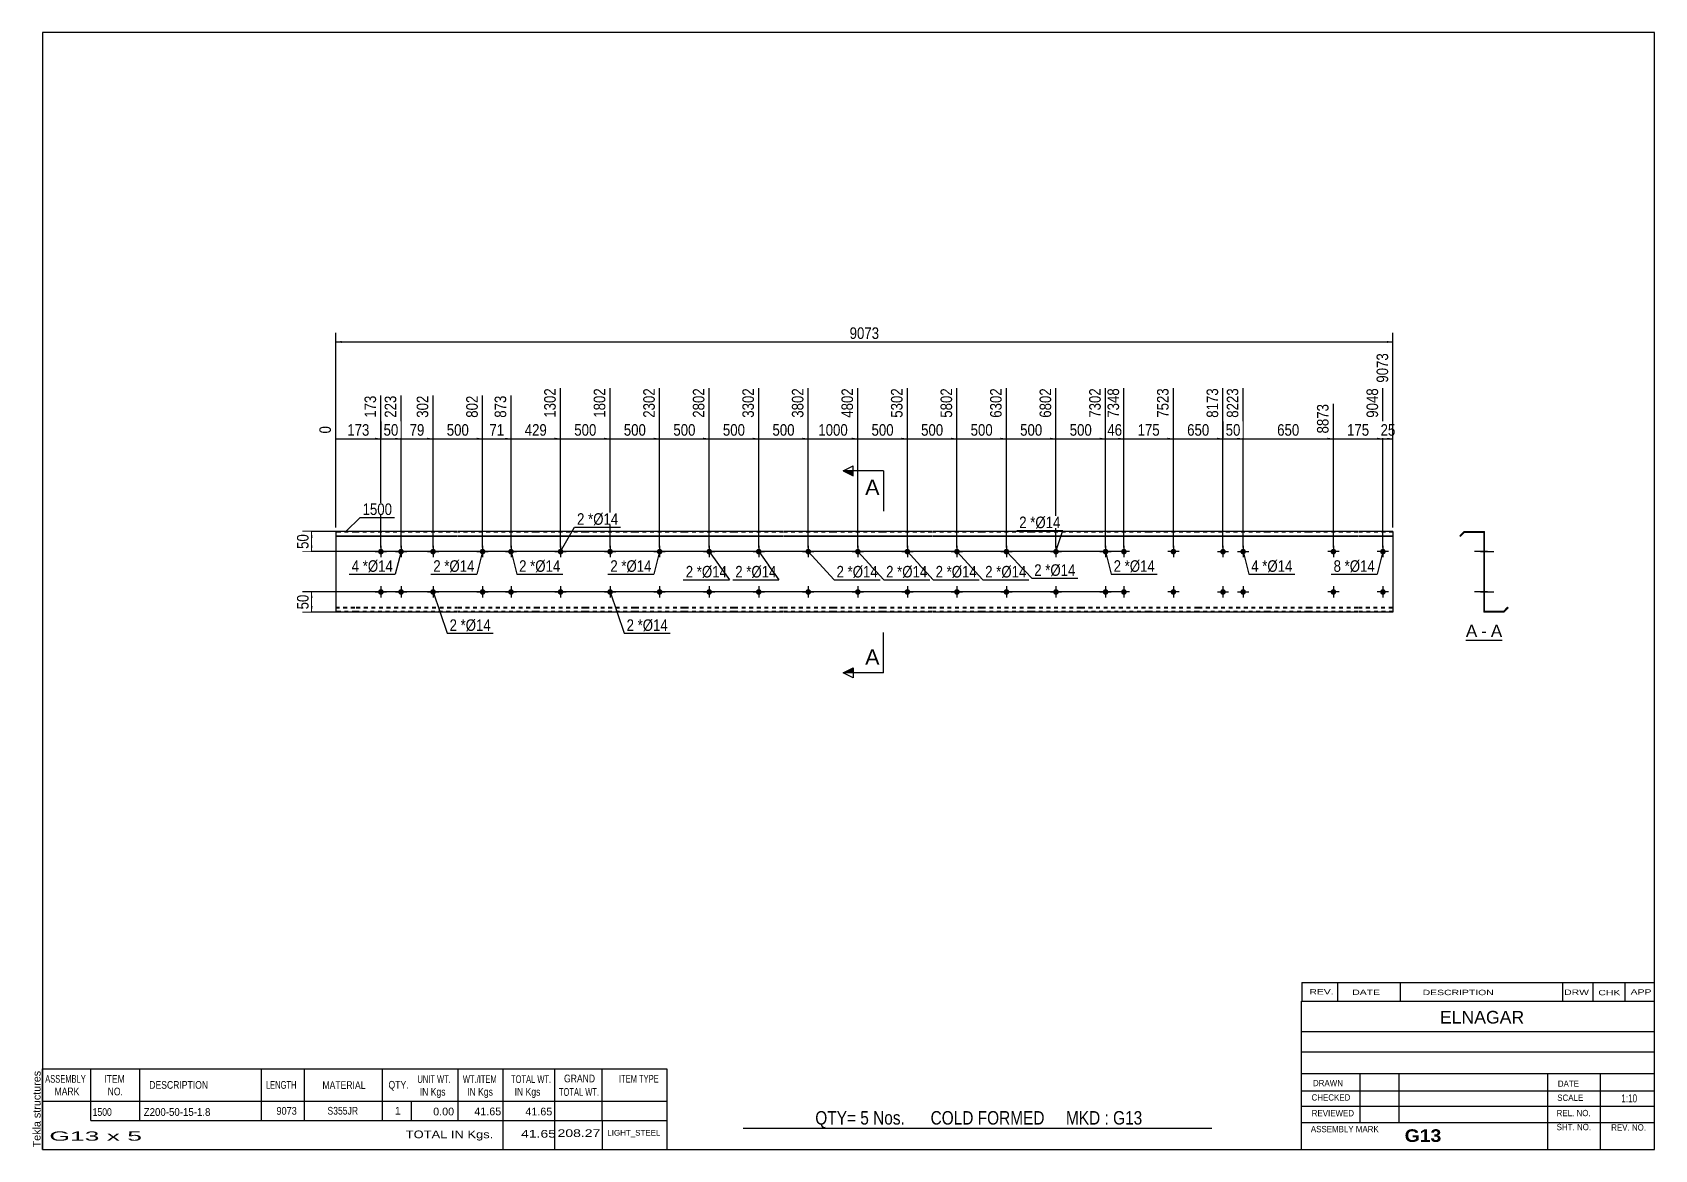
# Model space of a CAD drawing. Header units: millimetres. Extents: x -75 to 327, y -143 to 134.
import ezdxf

# ---------------------------------------------------------------- set-up
doc = ezdxf.new("R2010")
doc.units = ezdxf.units.MM
doc.linetypes.add('DXK_LINE_DOT1', pattern=[1.8814, 0.9407, -0.9407])
doc.styles.add('Arial', font='ARIAL.TTF', dxfattribs={"height": 0.2})
doc.styles.add('Arial Bold', font='ARIALBD.TTF', dxfattribs={"height": 0.2})
doc.styles.add('Arial Narrow', font='ARIALN.TTF', dxfattribs={"height": 0.2})

# ---------------------------------------------------------------- blocks, each defined once
blk = doc.blocks.new('Unknown-629092109-1870')
at = {"color": 5, "linetype": 'Continuous'}
for p, q in [((327.25, 133.75), (-72.75, 133.75)), ((-72.75, 133.75), (-72.75, -143.25)), ((327.25, -143.25), (327.25, 133.75)), ((-72.75, -143.25), (327.25, -143.25))]:
    blk.add_line(p, q, dxfattribs=at)
at = {"color": 174, "linetype": 'Continuous', "style": 'Arial'}
blk.add_text('Tekla structures', height=1.9102, rotation=90, dxfattribs=at).set_placement((-73.25, -142.75))
blk = doc.blocks.new('Unknown-629092109-12 - 1244')
at = {"color": 7, "linetype": 'Continuous'}
blk.add_line((280.42, -16.95), (289.45, -16.95), dxfattribs=at)
at = {"color": 0, "linetype": 'Continuous'}
blk.add_wipeout([(283.27, -16.2), (283.27, -13), (280.42, -13), (280.42, -16.2)], dxfattribs=at)
blk.add_wipeout([(285.65, -16.2), (285.65, -13), (284.23, -13), (284.23, -16.2)], dxfattribs=at)
at = {"color": 96, "linetype": 'Continuous', "style": 'Arial'}
blk.add_text('A', height=3.06, dxfattribs=at).set_placement((280.42, -16.2))
at = {"color": 0, "linetype": 'Continuous'}
blk.add_wipeout([(289.45, -16.2), (289.45, -13), (286.61, -13), (286.61, -16.2)], dxfattribs=at)
at = {"color": 96, "linetype": 'Continuous', "style": 'Arial'}
for s, p in [('-', (284.23, -16.2)), ('A', (286.61, -16.2))]:
    blk.add_text(s, height=3.06, dxfattribs=at).set_placement(p)
blk = doc.blocks.new('Bolt-629092109-1223 - 1203')
at = {"linetype": 'Continuous'}
for points in [[(208.56, 5, -1), (207.16, 5, -1)], [(248.25, 5, -1), (246.85, 5, -1)]]:
    blk.add_hatch(color=3, dxfattribs=at).paths.add_polyline_path(points)
at = {"color": 3, "linetype": 'Continuous'}
for p, q in [((209.26, 5), (206.46, 5)), ((207.86, 6.4), (207.86, 3.6)), ((248.95, 5), (246.15, 5)), ((247.55, 6.4), (247.55, 3.6))]:
    blk.add_line(p, q, dxfattribs=at)
blk = doc.blocks.new('Part-629092109-1218 - 1203')
at = {"color": 2, "linetype": 'Continuous'}
for p, q in [((0, 10), (0, -10)), ((5, 10), (0, 10)), ((0, 8.94), (5, 8.94)), ((0, 8.81), (5, 8.81)), ((30.24, 10), (5.1, 10)), ((5.1, 8.94), (30.24, 8.94)), ((5.1, 8.81), (30.24, 8.81)), ((49.59, 10), (30.34, 10)), ((30.34, 8.94), (49.59, 8.94)), ((30.34, 8.81), (49.59, 8.81)), ((61.88, 10), (49.69, 10)), ((49.69, 8.94), (61.88, 8.94)), ((49.69, 8.81), (61.88, 8.81)), ((74.18, 10), (61.98, 10)), ((61.98, 8.94), (74.18, 8.94)), ((61.98, 8.81), (74.18, 8.81)), ((86.47, 10), (74.28, 10)), ((74.28, 8.94), (86.47, 8.94)), ((74.28, 8.81), (86.47, 8.81)), ((98.76, 10), (86.57, 10)), ((86.57, 8.94), (98.76, 8.94)), ((86.57, 8.81), (98.76, 8.81)), ((111.06, 10), (98.86, 10)), ((98.86, 8.94), (111.06, 8.94)), ((98.86, 8.81), (111.06, 8.81)), ((123.35, 10), (111.16, 10)), ((111.16, 8.94), (123.35, 8.94)), ((111.16, 8.81), (123.35, 8.81)), ((135.65, 10), (123.45, 10)), ((123.45, 8.94), (135.65, 8.94)), ((123.45, 8.81), (135.65, 8.81)), ((147.94, 10), (135.75, 10)), ((135.75, 8.94), (147.94, 8.94)), ((135.75, 8.81), (147.94, 8.81)), ((160.23, 10), (148.04, 10)), ((148.04, 8.94), (160.23, 8.94)), ((148.04, 8.81), (160.23, 8.81)), ((172.53, 10), (160.33, 10)), ((160.33, 8.94), (172.53, 8.94)), ((160.33, 8.81), (172.53, 8.81)), ((184.82, 10), (172.63, 10)), ((172.63, 8.94), (184.82, 8.94)), ((172.63, 8.81), (184.82, 8.81)), ((201.67, 10), (184.92, 10)), ((184.92, 8.94), (201.67, 8.94)), ((184.92, 8.81), (201.67, 8.81)), ((213.96, 10), (201.77, 10)), ((201.77, 8.94), (213.96, 8.94)), ((201.77, 8.81), (213.96, 8.81)), ((231.25, 10), (214.06, 10)), ((214.06, 8.94), (231.25, 8.94)), ((214.06, 8.81), (231.25, 8.81)), ((241.35, 10), (231.35, 10)), ((231.35, 8.94), (241.35, 8.94)), ((231.35, 8.81), (241.35, 8.81)), ((253.65, 10), (241.45, 10)), ((241.45, 8.94), (253.65, 8.94)), ((241.45, 8.81), (253.65, 8.81)), ((262.34, 10), (253.75, 10)), ((253.75, 8.94), (262.34, 8.94)), ((253.75, 8.81), (262.34, 8.81)), ((262.34, 10), (262.34, -10)), ((5, -10), (0, -10)), ((30.24, -10), (5.1, -10)), ((49.59, -10), (30.34, -10)), ((61.88, -10), (49.69, -10)), ((74.18, -10), (61.98, -10)), ((86.47, -10), (74.28, -10)), ((98.76, -10), (86.57, -10)), ((111.06, -10), (98.86, -10)), ((123.35, -10), (111.16, -10)), ((135.65, -10), (123.45, -10)), ((147.94, -10), (135.75, -10)), ((160.23, -10), (148.04, -10)), ((172.53, -10), (160.33, -10)), ((184.82, -10), (172.63, -10)), ((201.67, -10), (184.92, -10)), ((213.96, -10), (201.77, -10)), ((231.25, -10), (214.06, -10)), ((241.35, -10), (231.35, -10)), ((253.65, -10), (241.45, -10)), ((262.34, -10), (253.75, -10))]:
    blk.add_line(p, q, dxfattribs=at)
at = {"color": 7, "linetype": 'DXK_LINE_DOT1'}
for p, q in [((5, 9.82), (0, 9.82)), ((30.24, 9.82), (5.1, 9.82)), ((49.59, 9.82), (30.34, 9.82)), ((61.88, 9.82), (49.69, 9.82)), ((74.18, 9.82), (61.98, 9.82)), ((86.47, 9.82), (74.28, 9.82)), ((98.76, 9.82), (86.57, 9.82)), ((111.06, 9.82), (98.86, 9.82)), ((123.35, 9.82), (111.16, 9.82)), ((135.65, 9.82), (123.45, 9.82)), ((147.94, 9.82), (135.75, 9.82)), ((160.23, 9.82), (148.04, 9.82)), ((172.53, 9.82), (160.33, 9.82)), ((184.82, 9.82), (172.63, 9.82)), ((201.67, 9.82), (184.92, 9.82)), ((213.96, 9.82), (201.77, 9.82)), ((231.25, 9.82), (214.06, 9.82)), ((241.35, 9.82), (231.35, 9.82)), ((253.65, 9.82), (241.45, 9.82)), ((262.34, 9.82), (253.75, 9.82)), ((0, -8.81), (5, -8.81)), ((0, -8.94), (5, -8.94)), ((5, -9.82), (0, -9.82)), ((5.1, -8.81), (30.24, -8.81)), ((5.1, -8.94), (30.24, -8.94)), ((30.24, -9.82), (5.1, -9.82)), ((30.34, -8.81), (49.59, -8.81)), ((30.34, -8.94), (49.59, -8.94)), ((49.59, -9.82), (30.34, -9.82)), ((49.69, -8.81), (61.88, -8.81)), ((49.69, -8.94), (61.88, -8.94)), ((61.88, -9.82), (49.69, -9.82)), ((61.98, -8.81), (74.18, -8.81)), ((61.98, -8.94), (74.18, -8.94)), ((74.18, -9.82), (61.98, -9.82)), ((74.28, -8.81), (86.47, -8.81)), ((74.28, -8.94), (86.47, -8.94)), ((86.47, -9.82), (74.28, -9.82)), ((86.57, -8.81), (98.76, -8.81)), ((86.57, -8.94), (98.76, -8.94)), ((98.76, -9.82), (86.57, -9.82)), ((98.86, -8.81), (111.06, -8.81)), ((98.86, -8.94), (111.06, -8.94)), ((111.06, -9.82), (98.86, -9.82)), ((111.16, -8.81), (123.35, -8.81)), ((111.16, -8.94), (123.35, -8.94)), ((123.35, -9.82), (111.16, -9.82)), ((123.45, -8.81), (135.65, -8.81)), ((123.45, -8.94), (135.65, -8.94)), ((135.65, -9.82), (123.45, -9.82)), ((135.75, -8.81), (147.94, -8.81)), ((135.75, -8.94), (147.94, -8.94)), ((147.94, -9.82), (135.75, -9.82)), ((148.04, -8.81), (160.23, -8.81)), ((148.04, -8.94), (160.23, -8.94)), ((160.23, -9.82), (148.04, -9.82)), ((160.33, -8.81), (172.53, -8.81)), ((160.33, -8.94), (172.53, -8.94)), ((172.53, -9.82), (160.33, -9.82)), ((172.63, -8.81), (184.82, -8.81)), ((172.63, -8.94), (184.82, -8.94)), ((184.82, -9.82), (172.63, -9.82)), ((184.92, -8.81), (201.67, -8.81)), ((184.92, -8.94), (201.67, -8.94)), ((201.67, -9.82), (184.92, -9.82)), ((201.77, -8.81), (213.96, -8.81)), ((201.77, -8.94), (213.96, -8.94)), ((213.96, -9.82), (201.77, -9.82)), ((214.06, -8.81), (231.25, -8.81)), ((214.06, -8.94), (231.25, -8.94)), ((231.25, -9.82), (214.06, -9.82)), ((231.35, -8.81), (241.35, -8.81)), ((231.35, -8.94), (241.35, -8.94)), ((241.35, -9.82), (231.35, -9.82)), ((241.45, -8.81), (253.65, -8.81)), ((241.45, -8.94), (253.65, -8.94)), ((253.65, -9.82), (241.45, -9.82)), ((253.75, -8.81), (262.34, -8.81)), ((253.75, -8.94), (262.34, -8.94)), ((262.34, -9.82), (253.75, -9.82))]:
    blk.add_line(p, q, dxfattribs=at)
blk = doc.blocks.new('Bolt-629092109-1219 - 1203')
at = {"linetype": 'Continuous'}
for points in [[(11.9, 5, -1), (10.5, 5, -1)], [(16.9, 5, -1), (15.5, 5, -1)], [(11.9, -5, -1), (10.5, -5, -1)], [(16.9, -5, -1), (15.5, -5, -1)]]:
    blk.add_hatch(color=3, dxfattribs=at).paths.add_polyline_path(points)
at = {"color": 3, "linetype": 'Continuous'}
for p, q in [((9.8, 5), (12.6, 5)), ((11.2, 6.4), (11.2, 3.6)), ((14.8, 5), (17.6, 5)), ((16.2, 6.4), (16.2, 3.6)), ((11.2, -3.6), (11.2, -6.4)), ((16.2, -3.6), (16.2, -6.4)), ((9.8, -5), (12.6, -5)), ((14.8, -5), (17.6, -5))]:
    blk.add_line(p, q, dxfattribs=at)
blk = doc.blocks.new('Bolt-629092109-1220 - 1203')
at = {"linetype": 'Continuous'}
for points in [[(44.19, 5, -1), (42.79, 5, -1)], [(44.19, -5, -1), (42.79, -5, -1)]]:
    blk.add_hatch(color=3, dxfattribs=at).paths.add_polyline_path(points)
at = {"color": 3, "linetype": 'Continuous'}
for p, q in [((42.09, 5), (44.89, 5)), ((43.49, 6.4), (43.49, 3.6)), ((43.49, -3.6), (43.49, -6.4)), ((42.09, -5), (44.89, -5))]:
    blk.add_line(p, q, dxfattribs=at)
blk = doc.blocks.new('Bolt-629092109-1221 - 1203')
at = {"linetype": 'Continuous'}
for points in [[(220.86, 5, -1), (219.46, 5, -1)], [(225.86, 5, -1), (224.46, 5, -1)], [(220.86, -5, -1), (219.46, -5, -1)], [(225.86, -5, -1), (224.46, -5, -1)]]:
    blk.add_hatch(color=3, dxfattribs=at).paths.add_polyline_path(points)
at = {"color": 3, "linetype": 'Continuous'}
for p, q in [((218.76, 5), (221.56, 5)), ((220.16, 6.4), (220.16, 3.6)), ((223.76, 5), (226.56, 5)), ((225.16, 6.4), (225.16, 3.6)), ((220.16, -3.6), (220.16, -6.4)), ((225.16, -3.6), (225.16, -6.4)), ((218.76, -5), (221.56, -5)), ((223.76, -5), (226.56, -5))]:
    blk.add_line(p, q, dxfattribs=at)
blk = doc.blocks.new('Bolt-629092109-1222 - 1203')
at = {"linetype": 'Continuous'}
for points in [[(208.56, -5, -1), (207.16, -5, -1)], [(248.25, -5, -1), (246.85, -5, -1)]]:
    blk.add_hatch(color=3, dxfattribs=at).paths.add_polyline_path(points)
at = {"color": 3, "linetype": 'Continuous'}
for p, q in [((207.86, -3.6), (207.86, -6.4)), ((247.55, -3.6), (247.55, -6.4)), ((209.26, -5), (206.46, -5)), ((248.95, -5), (246.15, -5))]:
    blk.add_line(p, q, dxfattribs=at)
blk = doc.blocks.new('Bolt-629092109-1224 - 1203')
at = {"linetype": 'Continuous'}
for points in [[(196.27, 5, -1), (194.87, 5, -1)], [(196.27, -5, -1), (194.87, -5, -1)]]:
    blk.add_hatch(color=3, dxfattribs=at).paths.add_polyline_path(points)
at = {"color": 3, "linetype": 'Continuous'}
for p, q in [((196.97, 5), (194.17, 5)), ((195.57, 6.4), (195.57, 3.6)), ((195.57, -3.6), (195.57, -6.4)), ((196.97, -5), (194.17, -5))]:
    blk.add_line(p, q, dxfattribs=at)
blk = doc.blocks.new('Bolt-629092109-1225 - 1203')
at = {"linetype": 'Continuous'}
for points in [[(260.54, 5, -1), (259.14, 5, -1)], [(260.54, -5, -1), (259.14, -5, -1)]]:
    blk.add_hatch(color=3, dxfattribs=at).paths.add_polyline_path(points)
at = {"color": 3, "linetype": 'Continuous'}
for p, q in [((261.24, 5), (258.44, 5)), ((259.84, 6.4), (259.84, 3.6)), ((259.84, -3.6), (259.84, -6.4)), ((261.24, -5), (258.44, -5))]:
    blk.add_line(p, q, dxfattribs=at)
blk = doc.blocks.new('Bolt-629092109-1226 - 1203')
at = {"linetype": 'Continuous'}
for points in [[(117.95, 5, -1), (116.55, 5, -1)], [(117.95, -5, -1), (116.55, -5, -1)]]:
    blk.add_hatch(color=3, dxfattribs=at).paths.add_polyline_path(points)
at = {"color": 3, "linetype": 'Continuous'}
for p, q in [((115.85, 5), (118.65, 5)), ((117.25, 6.4), (117.25, 3.6)), ((117.25, -3.6), (117.25, -6.4)), ((115.85, -5), (118.65, -5))]:
    blk.add_line(p, q, dxfattribs=at)
blk = doc.blocks.new('Bolt-629092109-1227 - 1203')
at = {"linetype": 'Continuous'}
for points in [[(105.66, 5, -1), (104.26, 5, -1)], [(105.66, -5, -1), (104.26, -5, -1)]]:
    blk.add_hatch(color=3, dxfattribs=at).paths.add_polyline_path(points)
at = {"color": 3, "linetype": 'Continuous'}
for p, q in [((103.56, 5), (106.36, 5)), ((104.96, 6.4), (104.96, 3.6)), ((104.96, -3.6), (104.96, -6.4)), ((103.56, -5), (106.36, -5))]:
    blk.add_line(p, q, dxfattribs=at)
blk = doc.blocks.new('Bolt-629092109-1228 - 1203')
at = {"linetype": 'Continuous'}
for points in [[(93.37, 5, -1), (91.97, 5, -1)], [(93.37, -5, -1), (91.97, -5, -1)]]:
    blk.add_hatch(color=3, dxfattribs=at).paths.add_polyline_path(points)
at = {"color": 3, "linetype": 'Continuous'}
for p, q in [((91.27, 5), (94.07, 5)), ((92.67, 6.4), (92.67, 3.6)), ((92.67, -3.6), (92.67, -6.4)), ((91.27, -5), (94.07, -5))]:
    blk.add_line(p, q, dxfattribs=at)
blk = doc.blocks.new('Bolt-629092109-1229 - 1203')
at = {"linetype": 'Continuous'}
for points in [[(81.07, 5, -1), (79.67, 5, -1)], [(81.07, -5, -1), (79.67, -5, -1)]]:
    blk.add_hatch(color=3, dxfattribs=at).paths.add_polyline_path(points)
at = {"color": 3, "linetype": 'Continuous'}
for p, q in [((78.97, 5), (81.77, 5)), ((80.37, 6.4), (80.37, 3.6)), ((80.37, -3.6), (80.37, -6.4)), ((78.97, -5), (81.77, -5))]:
    blk.add_line(p, q, dxfattribs=at)
blk = doc.blocks.new('Bolt-629092109-1230 - 1203')
at = {"linetype": 'Continuous'}
for points in [[(68.78, 5, -1), (67.38, 5, -1)], [(68.78, -5, -1), (67.38, -5, -1)]]:
    blk.add_hatch(color=3, dxfattribs=at).paths.add_polyline_path(points)
at = {"color": 3, "linetype": 'Continuous'}
for p, q in [((66.68, 5), (69.48, 5)), ((68.08, 6.4), (68.08, 3.6)), ((68.08, -3.6), (68.08, -6.4)), ((66.68, -5), (69.48, -5))]:
    blk.add_line(p, q, dxfattribs=at)
blk = doc.blocks.new('Bolt-629092109-1231 - 1203')
at = {"linetype": 'Continuous'}
for points in [[(56.48, 5, -1), (55.08, 5, -1)], [(56.48, -5, -1), (55.08, -5, -1)]]:
    blk.add_hatch(color=3, dxfattribs=at).paths.add_polyline_path(points)
at = {"color": 3, "linetype": 'Continuous'}
for p, q in [((54.38, 5), (57.18, 5)), ((55.78, 6.4), (55.78, 3.6)), ((55.78, -3.6), (55.78, -6.4)), ((54.38, -5), (57.18, -5))]:
    blk.add_line(p, q, dxfattribs=at)
blk = doc.blocks.new('Bolt-629092109-1232 - 1203')
at = {"linetype": 'Continuous'}
for points in [[(37.14, 5, -1), (35.74, 5, -1)], [(37.14, -5, -1), (35.74, -5, -1)]]:
    blk.add_hatch(color=3, dxfattribs=at).paths.add_polyline_path(points)
at = {"color": 3, "linetype": 'Continuous'}
for p, q in [((35.04, 5), (37.84, 5)), ((36.44, 6.4), (36.44, 3.6)), ((36.44, -3.6), (36.44, -6.4)), ((35.04, -5), (37.84, -5))]:
    blk.add_line(p, q, dxfattribs=at)
blk = doc.blocks.new('Bolt-629092109-1233 - 1203')
at = {"linetype": 'Continuous'}
for points in [[(24.85, 5, -1), (23.45, 5, -1)], [(24.85, -5, -1), (23.45, -5, -1)]]:
    blk.add_hatch(color=3, dxfattribs=at).paths.add_polyline_path(points)
at = {"color": 3, "linetype": 'Continuous'}
for p, q in [((22.75, 5), (25.55, 5)), ((24.15, 6.4), (24.15, 3.6)), ((24.15, -3.6), (24.15, -6.4)), ((22.75, -5), (25.55, -5))]:
    blk.add_line(p, q, dxfattribs=at)
blk = doc.blocks.new('Bolt-629092109-1234 - 1203')
at = {"linetype": 'Continuous'}
for points in [[(130.25, 5, -1), (128.85, 5, -1)], [(130.25, -5, -1), (128.85, -5, -1)]]:
    blk.add_hatch(color=3, dxfattribs=at).paths.add_polyline_path(points)
at = {"color": 3, "linetype": 'Continuous'}
for p, q in [((128.15, 5), (130.95, 5)), ((129.55, 6.4), (129.55, 3.6)), ((129.55, -3.6), (129.55, -6.4)), ((128.15, -5), (130.95, -5))]:
    blk.add_line(p, q, dxfattribs=at)
blk = doc.blocks.new('Bolt-629092109-1235 - 1203')
at = {"linetype": 'Continuous'}
for points in [[(142.54, 5, -1), (141.14, 5, -1)], [(142.54, -5, -1), (141.14, -5, -1)]]:
    blk.add_hatch(color=3, dxfattribs=at).paths.add_polyline_path(points)
at = {"color": 3, "linetype": 'Continuous'}
for p, q in [((140.44, 5), (143.24, 5)), ((141.84, 6.4), (141.84, 3.6)), ((141.84, -3.6), (141.84, -6.4)), ((140.44, -5), (143.24, -5))]:
    blk.add_line(p, q, dxfattribs=at)
blk = doc.blocks.new('Bolt-629092109-1236 - 1203')
at = {"linetype": 'Continuous'}
for points in [[(154.84, 5, -1), (153.44, 5, -1)], [(154.84, -5, -1), (153.44, -5, -1)]]:
    blk.add_hatch(color=3, dxfattribs=at).paths.add_polyline_path(points)
at = {"color": 3, "linetype": 'Continuous'}
for p, q in [((152.74, 5), (155.54, 5)), ((154.14, 6.4), (154.14, 3.6)), ((154.14, -3.6), (154.14, -6.4)), ((152.74, -5), (155.54, -5))]:
    blk.add_line(p, q, dxfattribs=at)
blk = doc.blocks.new('Bolt-629092109-1237 - 1203')
at = {"linetype": 'Continuous'}
for points in [[(167.13, 5, -1), (165.73, 5, -1)], [(167.13, -5, -1), (165.73, -5, -1)]]:
    blk.add_hatch(color=3, dxfattribs=at).paths.add_polyline_path(points)
at = {"color": 3, "linetype": 'Continuous'}
for p, q in [((165.03, 5), (167.83, 5)), ((166.43, 6.4), (166.43, 3.6)), ((166.43, -3.6), (166.43, -6.4)), ((165.03, -5), (167.83, -5))]:
    blk.add_line(p, q, dxfattribs=at)
blk = doc.blocks.new('Bolt-629092109-1238 - 1203')
at = {"linetype": 'Continuous'}
for points in [[(179.42, 5, -1), (178.02, 5, -1)], [(179.42, -5, -1), (178.02, -5, -1)]]:
    blk.add_hatch(color=3, dxfattribs=at).paths.add_polyline_path(points)
at = {"color": 3, "linetype": 'Continuous'}
for p, q in [((177.32, 5), (180.12, 5)), ((178.72, 6.4), (178.72, 3.6)), ((178.72, -3.6), (178.72, -6.4)), ((177.32, -5), (180.12, -5))]:
    blk.add_line(p, q, dxfattribs=at)
blk = doc.blocks.new('Bolt-629092109-1239 - 1203')
at = {"linetype": 'Continuous'}
for points in [[(191.72, 5, -1), (190.32, 5, -1)], [(191.72, -5, -1), (190.32, -5, -1)]]:
    blk.add_hatch(color=3, dxfattribs=at).paths.add_polyline_path(points)
at = {"color": 3, "linetype": 'Continuous'}
for p, q in [((189.62, 5), (192.42, 5)), ((191.02, 6.4), (191.02, 3.6)), ((191.02, -3.6), (191.02, -6.4)), ((189.62, -5), (192.42, -5))]:
    blk.add_line(p, q, dxfattribs=at)
blk = doc.blocks.new('Bolt-629092109-1248 - 1244')
at = {"linetype": 'Continuous'}
for points in [[(285.03, 4.3), (285.03, 5.7), (284.85, 5.7), (284.85, 4.3)], [(285.03, -5.7), (285.03, -4.3), (284.85, -4.3), (284.85, -5.7)]]:
    blk.add_hatch(color=3, dxfattribs=at).paths.add_polyline_path(points)
at = {"color": 3, "linetype": 'Continuous'}
for p, q in [((284.05, 5), (287.35, 5)), ((284.85, 5.7), (285.03, 5.7)), ((284.85, 4.3), (285.03, 4.3)), ((284.05, -5), (287.35, -5)), ((284.85, -4.3), (285.03, -4.3)), ((284.85, -5.7), (285.03, -5.7))]:
    blk.add_line(p, q, dxfattribs=at)
blk = doc.blocks.new('Bolt-629092109-1264 - 1244')
at = {"linetype": 'Continuous'}
for points in [[(285.03, 4.3), (285.03, 5.7), (284.85, 5.7), (284.85, 4.3)], [(285.03, -5.7), (285.03, -4.3), (284.85, -4.3), (284.85, -5.7)]]:
    blk.add_hatch(color=3, dxfattribs=at).paths.add_polyline_path(points)
at = {"color": 3, "linetype": 'Continuous'}
for p, q in [((284.05, 5), (287.35, 5)), ((284.85, 5.7), (285.03, 5.7)), ((284.85, 4.3), (285.03, 4.3)), ((284.05, -5), (287.35, -5)), ((284.85, -4.3), (285.03, -4.3)), ((284.85, -5.7), (285.03, -5.7))]:
    blk.add_line(p, q, dxfattribs=at)
blk = doc.blocks.new('Part-629092109-1246 - 1244')
at = {"color": 2, "linetype": 'Continuous'}
for p, q in [((280.03, 10), (278.97, 8.94)), ((278.97, 8.94), (279.09, 8.81)), ((279.09, 8.81), (280.1, 9.82)), ((280.03, 10), (285.03, 10)), ((280.1, 9.82), (284.85, 9.82)), ((284.85, 9.82), (284.85, -10)), ((285.03, -9.82), (285.03, 10)), ((289.85, -10), (284.85, -10)), ((289.77, -9.82), (285.03, -9.82)), ((290.78, -8.81), (289.77, -9.82)), ((289.85, -10), (290.91, -8.94)), ((290.91, -8.94), (290.78, -8.81))]:
    blk.add_line(p, q, dxfattribs=at)
blk = doc.blocks.new('Bolt-629092109-1247 - 1244')
at = {"linetype": 'Continuous'}
for points in [[(285.03, 4.3), (285.03, 5.7), (284.85, 5.7), (284.85, 4.3)], [(285.03, 4.3), (285.03, 5.7), (284.85, 5.7), (284.85, 4.3)], [(285.03, -5.7), (285.03, -4.3), (284.85, -4.3), (284.85, -5.7)], [(285.03, -5.7), (285.03, -4.3), (284.85, -4.3), (284.85, -5.7)]]:
    blk.add_hatch(color=3, dxfattribs=at).paths.add_polyline_path(points)
at = {"color": 3, "linetype": 'Continuous'}
for p, q in [((284.05, 5), (287.35, 5)), ((284.05, 5), (287.35, 5)), ((284.85, 5.7), (285.03, 5.7)), ((284.85, 5.7), (285.03, 5.7)), ((284.85, 4.3), (285.03, 4.3)), ((284.85, 4.3), (285.03, 4.3)), ((284.05, -5), (287.35, -5)), ((284.05, -5), (287.35, -5)), ((284.85, -4.3), (285.03, -4.3)), ((284.85, -4.3), (285.03, -4.3)), ((284.85, -5.7), (285.03, -5.7)), ((284.85, -5.7), (285.03, -5.7))]:
    blk.add_line(p, q, dxfattribs=at)
blk = doc.blocks.new('Bolt-629092109-1249 - 1244')
at = {"linetype": 'Continuous'}
for points in [[(285.03, 4.3), (285.03, 5.7), (284.85, 5.7), (284.85, 4.3)], [(285.03, 4.3), (285.03, 5.7), (284.85, 5.7), (284.85, 4.3)], [(285.03, -5.7), (285.03, -4.3), (284.85, -4.3), (284.85, -5.7)], [(285.03, -5.7), (285.03, -4.3), (284.85, -4.3), (284.85, -5.7)]]:
    blk.add_hatch(color=3, dxfattribs=at).paths.add_polyline_path(points)
at = {"color": 3, "linetype": 'Continuous'}
for p, q in [((284.05, 5), (287.35, 5)), ((284.05, 5), (287.35, 5)), ((284.85, 5.7), (285.03, 5.7)), ((284.85, 5.7), (285.03, 5.7)), ((284.85, 4.3), (285.03, 4.3)), ((284.85, 4.3), (285.03, 4.3)), ((284.05, -5), (287.35, -5)), ((284.05, -5), (287.35, -5)), ((284.85, -4.3), (285.03, -4.3)), ((284.85, -4.3), (285.03, -4.3)), ((284.85, -5.7), (285.03, -5.7)), ((284.85, -5.7), (285.03, -5.7))]:
    blk.add_line(p, q, dxfattribs=at)
blk = doc.blocks.new('Bolt-629092109-1250 - 1244')
at = {"linetype": 'Continuous'}
blk.add_hatch(color=3, dxfattribs=at).paths.add_polyline_path([(285.03, -5.7), (285.03, -4.3), (284.85, -4.3), (284.85, -5.7)])
blk.add_hatch(color=3, dxfattribs=at).paths.add_polyline_path([(285.03, -5.7), (285.03, -4.3), (284.85, -4.3), (284.85, -5.7)])
at = {"color": 3, "linetype": 'Continuous'}
for p, q in [((285.83, -5), (282.53, -5)), ((285.83, -5), (282.53, -5)), ((285.03, -4.3), (284.85, -4.3)), ((285.03, -4.3), (284.85, -4.3)), ((285.03, -5.7), (284.85, -5.7)), ((285.03, -5.7), (284.85, -5.7))]:
    blk.add_line(p, q, dxfattribs=at)
blk = doc.blocks.new('Bolt-629092109-1251 - 1244')
at = {"linetype": 'Continuous'}
blk.add_hatch(color=3, dxfattribs=at).paths.add_polyline_path([(285.03, 4.3), (285.03, 5.7), (284.85, 5.7), (284.85, 4.3)])
blk.add_hatch(color=3, dxfattribs=at).paths.add_polyline_path([(285.03, 4.3), (285.03, 5.7), (284.85, 5.7), (284.85, 4.3)])
at = {"color": 3, "linetype": 'Continuous'}
for p, q in [((285.83, 5), (282.53, 5)), ((285.83, 5), (282.53, 5)), ((285.03, 5.7), (284.85, 5.7)), ((285.03, 5.7), (284.85, 5.7)), ((285.03, 4.3), (284.85, 4.3)), ((285.03, 4.3), (284.85, 4.3))]:
    blk.add_line(p, q, dxfattribs=at)
blk = doc.blocks.new('Bolt-629092109-1252 - 1244')
at = {"linetype": 'Continuous'}
for points in [[(285.03, 4.3), (285.03, 5.7), (284.85, 5.7), (284.85, 4.3)], [(285.03, -5.7), (285.03, -4.3), (284.85, -4.3), (284.85, -5.7)]]:
    blk.add_hatch(color=3, dxfattribs=at).paths.add_polyline_path(points)
at = {"color": 3, "linetype": 'Continuous'}
for p, q in [((285.83, 5), (282.53, 5)), ((285.03, 5.7), (284.85, 5.7)), ((285.03, 4.3), (284.85, 4.3)), ((285.83, -5), (282.53, -5)), ((285.03, -4.3), (284.85, -4.3)), ((285.03, -5.7), (284.85, -5.7))]:
    blk.add_line(p, q, dxfattribs=at)
blk = doc.blocks.new('Bolt-629092109-1253 - 1244')
at = {"linetype": 'Continuous'}
for points in [[(285.03, 4.3), (285.03, 5.7), (284.85, 5.7), (284.85, 4.3)], [(285.03, -5.7), (285.03, -4.3), (284.85, -4.3), (284.85, -5.7)]]:
    blk.add_hatch(color=3, dxfattribs=at).paths.add_polyline_path(points)
at = {"color": 3, "linetype": 'Continuous'}
for p, q in [((285.83, 5), (282.53, 5)), ((285.03, 5.7), (284.85, 5.7)), ((285.03, 4.3), (284.85, 4.3)), ((285.83, -5), (282.53, -5)), ((285.03, -4.3), (284.85, -4.3)), ((285.03, -5.7), (284.85, -5.7))]:
    blk.add_line(p, q, dxfattribs=at)
blk = doc.blocks.new('Bolt-629092109-1254 - 1244')
at = {"linetype": 'Continuous'}
for points in [[(285.03, 4.3), (285.03, 5.7), (284.85, 5.7), (284.85, 4.3)], [(285.03, -5.7), (285.03, -4.3), (284.85, -4.3), (284.85, -5.7)]]:
    blk.add_hatch(color=3, dxfattribs=at).paths.add_polyline_path(points)
at = {"color": 3, "linetype": 'Continuous'}
for p, q in [((284.05, 5), (287.35, 5)), ((284.85, 5.7), (285.03, 5.7)), ((284.85, 4.3), (285.03, 4.3)), ((284.05, -5), (287.35, -5)), ((284.85, -4.3), (285.03, -4.3)), ((284.85, -5.7), (285.03, -5.7))]:
    blk.add_line(p, q, dxfattribs=at)
blk = doc.blocks.new('Bolt-629092109-1255 - 1244')
at = {"linetype": 'Continuous'}
for points in [[(285.03, 4.3), (285.03, 5.7), (284.85, 5.7), (284.85, 4.3)], [(285.03, -5.7), (285.03, -4.3), (284.85, -4.3), (284.85, -5.7)]]:
    blk.add_hatch(color=3, dxfattribs=at).paths.add_polyline_path(points)
at = {"color": 3, "linetype": 'Continuous'}
for p, q in [((284.05, 5), (287.35, 5)), ((284.85, 5.7), (285.03, 5.7)), ((284.85, 4.3), (285.03, 4.3)), ((284.05, -5), (287.35, -5)), ((284.85, -4.3), (285.03, -4.3)), ((284.85, -5.7), (285.03, -5.7))]:
    blk.add_line(p, q, dxfattribs=at)
blk = doc.blocks.new('Bolt-629092109-1256 - 1244')
at = {"linetype": 'Continuous'}
for points in [[(285.03, 4.3), (285.03, 5.7), (284.85, 5.7), (284.85, 4.3)], [(285.03, -5.7), (285.03, -4.3), (284.85, -4.3), (284.85, -5.7)]]:
    blk.add_hatch(color=3, dxfattribs=at).paths.add_polyline_path(points)
at = {"color": 3, "linetype": 'Continuous'}
for p, q in [((284.05, 5), (287.35, 5)), ((284.85, 5.7), (285.03, 5.7)), ((284.85, 4.3), (285.03, 4.3)), ((284.05, -5), (287.35, -5)), ((284.85, -4.3), (285.03, -4.3)), ((284.85, -5.7), (285.03, -5.7))]:
    blk.add_line(p, q, dxfattribs=at)
blk = doc.blocks.new('Bolt-629092109-1257 - 1244')
at = {"linetype": 'Continuous'}
for points in [[(285.03, 4.3), (285.03, 5.7), (284.85, 5.7), (284.85, 4.3)], [(285.03, -5.7), (285.03, -4.3), (284.85, -4.3), (284.85, -5.7)]]:
    blk.add_hatch(color=3, dxfattribs=at).paths.add_polyline_path(points)
at = {"color": 3, "linetype": 'Continuous'}
for p, q in [((284.05, 5), (287.35, 5)), ((284.85, 5.7), (285.03, 5.7)), ((284.85, 4.3), (285.03, 4.3)), ((284.05, -5), (287.35, -5)), ((284.85, -4.3), (285.03, -4.3)), ((284.85, -5.7), (285.03, -5.7))]:
    blk.add_line(p, q, dxfattribs=at)
blk = doc.blocks.new('Bolt-629092109-1258 - 1244')
at = {"linetype": 'Continuous'}
for points in [[(285.03, 4.3), (285.03, 5.7), (284.85, 5.7), (284.85, 4.3)], [(285.03, -5.7), (285.03, -4.3), (284.85, -4.3), (284.85, -5.7)]]:
    blk.add_hatch(color=3, dxfattribs=at).paths.add_polyline_path(points)
at = {"color": 3, "linetype": 'Continuous'}
for p, q in [((284.05, 5), (287.35, 5)), ((284.85, 5.7), (285.03, 5.7)), ((284.85, 4.3), (285.03, 4.3)), ((284.05, -5), (287.35, -5)), ((284.85, -4.3), (285.03, -4.3)), ((284.85, -5.7), (285.03, -5.7))]:
    blk.add_line(p, q, dxfattribs=at)
blk = doc.blocks.new('Bolt-629092109-1259 - 1244')
at = {"linetype": 'Continuous'}
for points in [[(285.03, 4.3), (285.03, 5.7), (284.85, 5.7), (284.85, 4.3)], [(285.03, -5.7), (285.03, -4.3), (284.85, -4.3), (284.85, -5.7)]]:
    blk.add_hatch(color=3, dxfattribs=at).paths.add_polyline_path(points)
at = {"color": 3, "linetype": 'Continuous'}
for p, q in [((284.05, 5), (287.35, 5)), ((284.85, 5.7), (285.03, 5.7)), ((284.85, 4.3), (285.03, 4.3)), ((284.05, -5), (287.35, -5)), ((284.85, -4.3), (285.03, -4.3)), ((284.85, -5.7), (285.03, -5.7))]:
    blk.add_line(p, q, dxfattribs=at)
blk = doc.blocks.new('Bolt-629092109-1260 - 1244')
at = {"linetype": 'Continuous'}
for points in [[(285.03, 4.3), (285.03, 5.7), (284.85, 5.7), (284.85, 4.3)], [(285.03, -5.7), (285.03, -4.3), (284.85, -4.3), (284.85, -5.7)]]:
    blk.add_hatch(color=3, dxfattribs=at).paths.add_polyline_path(points)
at = {"color": 3, "linetype": 'Continuous'}
for p, q in [((284.05, 5), (287.35, 5)), ((284.85, 5.7), (285.03, 5.7)), ((284.85, 4.3), (285.03, 4.3)), ((284.05, -5), (287.35, -5)), ((284.85, -4.3), (285.03, -4.3)), ((284.85, -5.7), (285.03, -5.7))]:
    blk.add_line(p, q, dxfattribs=at)
blk = doc.blocks.new('Bolt-629092109-1261 - 1244')
at = {"linetype": 'Continuous'}
for points in [[(285.03, 4.3), (285.03, 5.7), (284.85, 5.7), (284.85, 4.3)], [(285.03, -5.7), (285.03, -4.3), (284.85, -4.3), (284.85, -5.7)]]:
    blk.add_hatch(color=3, dxfattribs=at).paths.add_polyline_path(points)
at = {"color": 3, "linetype": 'Continuous'}
for p, q in [((284.05, 5), (287.35, 5)), ((284.85, 5.7), (285.03, 5.7)), ((284.85, 4.3), (285.03, 4.3)), ((284.05, -5), (287.35, -5)), ((284.85, -4.3), (285.03, -4.3)), ((284.85, -5.7), (285.03, -5.7))]:
    blk.add_line(p, q, dxfattribs=at)
blk = doc.blocks.new('Bolt-629092109-1262 - 1244')
at = {"linetype": 'Continuous'}
for points in [[(285.03, 4.3), (285.03, 5.7), (284.85, 5.7), (284.85, 4.3)], [(285.03, -5.7), (285.03, -4.3), (284.85, -4.3), (284.85, -5.7)]]:
    blk.add_hatch(color=3, dxfattribs=at).paths.add_polyline_path(points)
at = {"color": 3, "linetype": 'Continuous'}
for p, q in [((284.05, 5), (287.35, 5)), ((284.85, 5.7), (285.03, 5.7)), ((284.85, 4.3), (285.03, 4.3)), ((284.05, -5), (287.35, -5)), ((284.85, -4.3), (285.03, -4.3)), ((284.85, -5.7), (285.03, -5.7))]:
    blk.add_line(p, q, dxfattribs=at)
blk = doc.blocks.new('Bolt-629092109-1263 - 1244')
at = {"linetype": 'Continuous'}
for points in [[(285.03, 4.3), (285.03, 5.7), (284.85, 5.7), (284.85, 4.3)], [(285.03, -5.7), (285.03, -4.3), (284.85, -4.3), (284.85, -5.7)]]:
    blk.add_hatch(color=3, dxfattribs=at).paths.add_polyline_path(points)
at = {"color": 3, "linetype": 'Continuous'}
for p, q in [((284.05, 5), (287.35, 5)), ((284.85, 5.7), (285.03, 5.7)), ((284.85, 4.3), (285.03, 4.3)), ((284.05, -5), (287.35, -5)), ((284.85, -4.3), (285.03, -4.3)), ((284.85, -5.7), (285.03, -5.7))]:
    blk.add_line(p, q, dxfattribs=at)
blk = doc.blocks.new('Bolt-629092109-1265 - 1244')
at = {"linetype": 'Continuous'}
for points in [[(285.03, 4.3), (285.03, 5.7), (284.85, 5.7), (284.85, 4.3)], [(285.03, -5.7), (285.03, -4.3), (284.85, -4.3), (284.85, -5.7)]]:
    blk.add_hatch(color=3, dxfattribs=at).paths.add_polyline_path(points)
at = {"color": 3, "linetype": 'Continuous'}
for p, q in [((284.05, 5), (287.35, 5)), ((284.85, 5.7), (285.03, 5.7)), ((284.85, 4.3), (285.03, 4.3)), ((284.05, -5), (287.35, -5)), ((284.85, -4.3), (285.03, -4.3)), ((284.85, -5.7), (285.03, -5.7))]:
    blk.add_line(p, q, dxfattribs=at)
blk = doc.blocks.new('Bolt-629092109-1266 - 1244')
at = {"linetype": 'Continuous'}
for points in [[(285.03, 4.3), (285.03, 5.7), (284.85, 5.7), (284.85, 4.3)], [(285.03, -5.7), (285.03, -4.3), (284.85, -4.3), (284.85, -5.7)]]:
    blk.add_hatch(color=3, dxfattribs=at).paths.add_polyline_path(points)
at = {"color": 3, "linetype": 'Continuous'}
for p, q in [((284.05, 5), (287.35, 5)), ((284.85, 5.7), (285.03, 5.7)), ((284.85, 4.3), (285.03, 4.3)), ((284.05, -5), (287.35, -5)), ((284.85, -4.3), (285.03, -4.3)), ((284.85, -5.7), (285.03, -5.7))]:
    blk.add_line(p, q, dxfattribs=at)
blk = doc.blocks.new('Bolt-629092109-1267 - 1244')
at = {"linetype": 'Continuous'}
for points in [[(285.03, 4.3), (285.03, 5.7), (284.85, 5.7), (284.85, 4.3)], [(285.03, -5.7), (285.03, -4.3), (284.85, -4.3), (284.85, -5.7)]]:
    blk.add_hatch(color=3, dxfattribs=at).paths.add_polyline_path(points)
at = {"color": 3, "linetype": 'Continuous'}
for p, q in [((284.05, 5), (287.35, 5)), ((284.85, 5.7), (285.03, 5.7)), ((284.85, 4.3), (285.03, 4.3)), ((284.05, -5), (287.35, -5)), ((284.85, -4.3), (285.03, -4.3)), ((284.85, -5.7), (285.03, -5.7))]:
    blk.add_line(p, q, dxfattribs=at)
blk = doc.blocks.new('StraightDimension-629092109-1293 - 1203')
at = {"linetype": 'Continuous'}
blk.add_hatch(color=7, dxfattribs=at).paths.add_polyline_path([(246.05, 33.25), (247.55, 33), (246.05, 32.75)])
at = {"color": 7, "linetype": 'Continuous'}
for p, q in [((225.16, 6), (225.16, 45.51)), ((247.55, 6), (247.55, 41.61)), ((225.16, 33), (247.55, 33))]:
    blk.add_line(p, q, dxfattribs=at)
at = {"color": 0, "linetype": 'Continuous'}
blk.add_wipeout([(246.95, 42.21), (242.75, 42.21), (242.75, 33.7), (246.95, 33.7)], dxfattribs=at)
at = {"color": 0}
blk.add_wipeout([(239.7, 33.15), (239.7, 37.35), (233.01, 37.35), (233.01, 33.15)], dxfattribs=at)
at = {"color": 3, "linetype": 'Continuous', "style": 'Arial Narrow'}
blk.add_text('8873', height=2.863, rotation=90.0002, dxfattribs=at).set_placement((246.35, 34.3))
at = {"color": 3, "style": 'Arial Narrow'}
blk.add_text('650', height=2.863, dxfattribs=at).set_placement((233.61, 33.75))
blk = doc.blocks.new('StraightDimension-629092109-1303 - 1203')
at = {"linetype": 'Continuous'}
blk.add_hatch(color=7, dxfattribs=at).paths.add_polyline_path([(128.05, 33.25), (129.55, 33), (128.05, 32.75)])
at = {"color": 7, "linetype": 'Continuous'}
for p, q in [((117.25, 6), (117.25, 45.51)), ((129.55, 6), (129.55, 45.51)), ((117.25, 33), (129.55, 33))]:
    blk.add_line(p, q, dxfattribs=at)
at = {"color": 0}
blk.add_wipeout([(127.66, 33.15), (127.66, 37.35), (119.15, 37.35), (119.15, 33.15)], dxfattribs=at)
at = {"color": 0, "linetype": 'Continuous'}
blk.add_wipeout([(128.95, 46.11), (124.75, 46.11), (124.75, 37.6), (128.95, 37.6)], dxfattribs=at)
at = {"color": 3, "linetype": 'Continuous', "style": 'Arial Narrow'}
blk.add_text('4802', height=2.863, rotation=90.0002, dxfattribs=at).set_placement((128.35, 38.2))
at = {"color": 3, "style": 'Arial Narrow'}
blk.add_text('1000', height=2.863, dxfattribs=at).set_placement((119.75, 33.75))
blk = doc.blocks.new('StraightDimension-629092109-1297 - 1203')
at = {"linetype": 'Continuous'}
blk.add_hatch(color=7, dxfattribs=at).paths.add_polyline_path([(194.07, 33.25), (195.57, 33), (194.07, 32.75)])
at = {"color": 7, "linetype": 'Continuous'}
for p, q in [((191.02, 6), (191.02, 45.51)), ((195.57, 6), (195.57, 45.51)), ((191.02, 33), (195.57, 33))]:
    blk.add_line(p, q, dxfattribs=at)
at = {"color": 0}
blk.add_wipeout([(195.72, 33.15), (195.72, 37.35), (190.86, 37.35), (190.86, 33.15)], dxfattribs=at)
at = {"color": 0, "linetype": 'Continuous'}
blk.add_wipeout([(194.97, 46.11), (190.77, 46.11), (190.77, 37.6), (194.97, 37.6)], dxfattribs=at)
at = {"color": 3, "linetype": 'Continuous', "style": 'Arial Narrow'}
blk.add_text('7348', height=2.863, rotation=90.0002, dxfattribs=at).set_placement((194.37, 38.2))
at = {"color": 3, "style": 'Arial Narrow'}
blk.add_text('46', height=2.863, dxfattribs=at).set_placement((191.46, 33.75))
blk = doc.blocks.new('StraightDimension-629092109-1292 - 1203')
at = {"linetype": 'Continuous'}
blk.add_hatch(color=7, dxfattribs=at).paths.add_polyline_path([(258.34, 33.25), (259.84, 33), (258.34, 32.75)])
at = {"color": 7, "linetype": 'Continuous'}
for p, q in [((259.84, 6), (259.84, 45.51)), ((247.55, 6), (247.55, 41.61)), ((247.55, 33), (259.84, 33))]:
    blk.add_line(p, q, dxfattribs=at)
at = {"color": 0}
blk.add_wipeout([(257.04, 33.15), (257.04, 37.35), (250.35, 37.35), (250.35, 33.15)], dxfattribs=at)
at = {"color": 0, "linetype": 'Continuous'}
blk.add_wipeout([(259.24, 46.11), (255.04, 46.11), (255.04, 37.6), (259.24, 37.6)], dxfattribs=at)
at = {"color": 3, "linetype": 'Continuous', "style": 'Arial Narrow'}
blk.add_text('9048', height=2.863, rotation=90.0002, dxfattribs=at).set_placement((258.64, 38.2))
at = {"color": 3, "style": 'Arial Narrow'}
blk.add_text('175', height=2.863, dxfattribs=at).set_placement((250.95, 33.75))
blk = doc.blocks.new('StraightDimension-629092109-1291 - 1203')
at = {"linetype": 'Continuous'}
blk.add_hatch(color=7, dxfattribs=at).paths.add_polyline_path([(260.84, 33.25), (262.34, 33), (260.84, 32.75)])
at = {"color": 7, "linetype": 'Continuous'}
for p, q in [((262.34, 11), (262.34, 54.21)), ((259.84, 6), (259.84, 45.51)), ((259.84, 33), (262.34, 33))]:
    blk.add_line(p, q, dxfattribs=at)
at = {"color": 0, "linetype": 'Continuous'}
blk.add_wipeout([(261.74, 54.81), (257.54, 54.81), (257.54, 46.3), (261.74, 46.3)], dxfattribs=at)
at = {"color": 0}
blk.add_wipeout([(263.52, 33.15), (263.52, 37.35), (258.67, 37.35), (258.67, 33.15)], dxfattribs=at)
at = {"color": 3, "linetype": 'Continuous', "style": 'Arial Narrow'}
blk.add_text('9073', height=2.863, rotation=90.0002, dxfattribs=at).set_placement((261.14, 46.9))
at = {"color": 3, "style": 'Arial Narrow'}
blk.add_text('25', height=2.863, dxfattribs=at).set_placement((259.27, 33.75))
blk = doc.blocks.new('StraightDimension-629092109-1301 - 1203')
at = {"linetype": 'Continuous'}
blk.add_hatch(color=7, dxfattribs=at).paths.add_polyline_path([(152.64, 33.25), (154.14, 33), (152.64, 32.75)])
at = {"color": 7, "linetype": 'Continuous'}
for p, q in [((141.84, 6), (141.84, 45.51)), ((154.14, 6), (154.14, 45.51)), ((141.84, 33), (154.14, 33))]:
    blk.add_line(p, q, dxfattribs=at)
at = {"color": 0}
blk.add_wipeout([(151.33, 33.15), (151.33, 37.35), (144.65, 37.35), (144.65, 33.15)], dxfattribs=at)
at = {"color": 0, "linetype": 'Continuous'}
blk.add_wipeout([(153.54, 46.11), (149.34, 46.11), (149.34, 37.6), (153.54, 37.6)], dxfattribs=at)
at = {"color": 3, "linetype": 'Continuous', "style": 'Arial Narrow'}
blk.add_text('5802', height=2.863, rotation=90.0002, dxfattribs=at).set_placement((152.94, 38.2))
at = {"color": 3, "style": 'Arial Narrow'}
blk.add_text('500', height=2.863, dxfattribs=at).set_placement((145.25, 33.75))
blk = doc.blocks.new('StraightDimension-629092109-1305 - 1203')
at = {"linetype": 'Continuous'}
blk.add_hatch(color=7, dxfattribs=at).paths.add_polyline_path([(103.46, 33.25), (104.96, 33), (103.46, 32.75)])
at = {"color": 7, "linetype": 'Continuous'}
for p, q in [((92.67, 6), (92.67, 45.51)), ((104.96, 6), (104.96, 45.51)), ((92.67, 33), (104.96, 33))]:
    blk.add_line(p, q, dxfattribs=at)
at = {"color": 0}
blk.add_wipeout([(102.16, 33.15), (102.16, 37.35), (95.47, 37.35), (95.47, 33.15)], dxfattribs=at)
at = {"color": 0, "linetype": 'Continuous'}
blk.add_wipeout([(104.36, 46.11), (100.16, 46.11), (100.16, 37.6), (104.36, 37.6)], dxfattribs=at)
at = {"color": 3, "linetype": 'Continuous', "style": 'Arial Narrow'}
blk.add_text('3302', height=2.863, rotation=90.0002, dxfattribs=at).set_placement((103.76, 38.2))
at = {"color": 3, "style": 'Arial Narrow'}
blk.add_text('500', height=2.863, dxfattribs=at).set_placement((96.07, 33.75))
blk = doc.blocks.new('StraightDimension-629092109-1300 - 1203')
at = {"linetype": 'Continuous'}
blk.add_hatch(color=7, dxfattribs=at).paths.add_polyline_path([(164.93, 33.25), (166.43, 33), (164.93, 32.75)])
at = {"color": 7, "linetype": 'Continuous'}
for p, q in [((154.14, 6), (154.14, 45.51)), ((166.43, 6), (166.43, 45.51)), ((154.14, 33), (166.43, 33))]:
    blk.add_line(p, q, dxfattribs=at)
at = {"color": 0}
blk.add_wipeout([(163.63, 33.15), (163.63, 37.35), (156.94, 37.35), (156.94, 33.15)], dxfattribs=at)
at = {"color": 0, "linetype": 'Continuous'}
blk.add_wipeout([(165.83, 46.11), (161.63, 46.11), (161.63, 37.6), (165.83, 37.6)], dxfattribs=at)
at = {"color": 3, "linetype": 'Continuous', "style": 'Arial Narrow'}
blk.add_text('6302', height=2.863, rotation=90.0002, dxfattribs=at).set_placement((165.23, 38.2))
at = {"color": 3, "style": 'Arial Narrow'}
blk.add_text('500', height=2.863, dxfattribs=at).set_placement((157.54, 33.75))
blk = doc.blocks.new('StraightDimension-629092109-1299 - 1203')
at = {"linetype": 'Continuous'}
blk.add_hatch(color=7, dxfattribs=at).paths.add_polyline_path([(177.22, 33.25), (178.72, 33), (177.22, 32.75)])
at = {"color": 7, "linetype": 'Continuous'}
for p, q in [((166.43, 6), (166.43, 45.51)), ((178.72, 6), (178.72, 45.51)), ((166.43, 33), (178.72, 33))]:
    blk.add_line(p, q, dxfattribs=at)
at = {"color": 0}
blk.add_wipeout([(175.92, 33.15), (175.92, 37.35), (169.23, 37.35), (169.23, 33.15)], dxfattribs=at)
at = {"color": 0, "linetype": 'Continuous'}
blk.add_wipeout([(178.12, 46.11), (173.92, 46.11), (173.92, 37.6), (178.12, 37.6)], dxfattribs=at)
at = {"color": 3, "linetype": 'Continuous', "style": 'Arial Narrow'}
blk.add_text('6802', height=2.863, rotation=90.0002, dxfattribs=at).set_placement((177.52, 38.2))
at = {"color": 3, "style": 'Arial Narrow'}
blk.add_text('500', height=2.863, dxfattribs=at).set_placement((169.83, 33.75))
blk = doc.blocks.new('StraightDimension-629092109-1294 - 1203')
at = {"linetype": 'Continuous'}
blk.add_hatch(color=7, dxfattribs=at).paths.add_polyline_path([(223.66, 33.25), (225.16, 33), (223.66, 32.75)])
at = {"color": 7, "linetype": 'Continuous'}
for p, q in [((220.16, 6), (220.16, 45.51)), ((225.16, 6), (225.16, 45.51)), ((220.16, 33), (225.16, 33))]:
    blk.add_line(p, q, dxfattribs=at)
at = {"color": 0}
blk.add_wipeout([(225.08, 33.15), (225.08, 37.35), (220.23, 37.35), (220.23, 33.15)], dxfattribs=at)
at = {"color": 0, "linetype": 'Continuous'}
blk.add_wipeout([(224.56, 46.11), (220.36, 46.11), (220.36, 37.6), (224.56, 37.6)], dxfattribs=at)
at = {"color": 3, "linetype": 'Continuous', "style": 'Arial Narrow'}
blk.add_text('8223', height=2.863, rotation=90.0002, dxfattribs=at).set_placement((223.96, 38.2))
at = {"color": 3, "style": 'Arial Narrow'}
blk.add_text('50', height=2.863, dxfattribs=at).set_placement((220.83, 33.75))
blk = doc.blocks.new('StraightDimension-629092109-1309 - 1203')
at = {"linetype": 'Continuous'}
blk.add_hatch(color=7, dxfattribs=at).paths.add_polyline_path([(54.28, 33.25), (55.78, 33), (54.28, 32.75)])
at = {"color": 7, "linetype": 'Continuous'}
for p, q in [((55.78, 6), (55.78, 45.51)), ((43.49, 6), (43.49, 43.68)), ((43.49, 33), (55.78, 33))]:
    blk.add_line(p, q, dxfattribs=at)
at = {"color": 0}
blk.add_wipeout([(52.98, 33.15), (52.98, 37.35), (46.3, 37.35), (46.3, 33.15)], dxfattribs=at)
at = {"color": 0, "linetype": 'Continuous'}
blk.add_wipeout([(55.18, 46.11), (50.98, 46.11), (50.98, 37.6), (55.18, 37.6)], dxfattribs=at)
at = {"color": 3, "linetype": 'Continuous', "style": 'Arial Narrow'}
blk.add_text('1302', height=2.863, rotation=90.0002, dxfattribs=at).set_placement((54.58, 38.2))
at = {"color": 3, "style": 'Arial Narrow'}
blk.add_text('429', height=2.863, dxfattribs=at).set_placement((46.9, 33.75))
blk = doc.blocks.new('StraightDimension-629092109-1298 - 1203')
at = {"linetype": 'Continuous'}
blk.add_hatch(color=7, dxfattribs=at).paths.add_polyline_path([(189.52, 33.25), (191.02, 33), (189.52, 32.75)])
at = {"color": 7, "linetype": 'Continuous'}
for p, q in [((178.72, 6), (178.72, 45.51)), ((191.02, 6), (191.02, 45.51)), ((178.72, 33), (191.02, 33))]:
    blk.add_line(p, q, dxfattribs=at)
at = {"color": 0}
blk.add_wipeout([(188.21, 33.15), (188.21, 37.35), (181.53, 37.35), (181.53, 33.15)], dxfattribs=at)
at = {"color": 0, "linetype": 'Continuous'}
blk.add_wipeout([(190.42, 46.11), (186.22, 46.11), (186.22, 37.6), (190.42, 37.6)], dxfattribs=at)
at = {"color": 3, "linetype": 'Continuous', "style": 'Arial Narrow'}
blk.add_text('7302', height=2.863, rotation=90.0002, dxfattribs=at).set_placement((189.82, 38.2))
at = {"color": 3, "style": 'Arial Narrow'}
blk.add_text('500', height=2.863, dxfattribs=at).set_placement((182.13, 33.75))
blk = doc.blocks.new('StraightDimension-629092109-1304 - 1203')
at = {"linetype": 'Continuous'}
blk.add_hatch(color=7, dxfattribs=at).paths.add_polyline_path([(115.75, 33.25), (117.25, 33), (115.75, 32.75)])
at = {"color": 7, "linetype": 'Continuous'}
for p, q in [((104.96, 6), (104.96, 45.51)), ((117.25, 6), (117.25, 45.51)), ((104.96, 33), (117.25, 33))]:
    blk.add_line(p, q, dxfattribs=at)
at = {"color": 0}
blk.add_wipeout([(114.45, 33.15), (114.45, 37.35), (107.77, 37.35), (107.77, 33.15)], dxfattribs=at)
at = {"color": 0, "linetype": 'Continuous'}
blk.add_wipeout([(116.65, 46.11), (112.45, 46.11), (112.45, 37.6), (116.65, 37.6)], dxfattribs=at)
at = {"color": 3, "linetype": 'Continuous', "style": 'Arial Narrow'}
blk.add_text('3802', height=2.863, rotation=90.0002, dxfattribs=at).set_placement((116.05, 38.2))
at = {"color": 3, "style": 'Arial Narrow'}
blk.add_text('500', height=2.863, dxfattribs=at).set_placement((108.37, 33.75))
blk = doc.blocks.new('StraightDimension-629092109-1306 - 1203')
at = {"linetype": 'Continuous'}
blk.add_hatch(color=7, dxfattribs=at).paths.add_polyline_path([(91.17, 33.25), (92.67, 33), (91.17, 32.75)])
at = {"color": 7, "linetype": 'Continuous'}
for p, q in [((80.37, 6), (80.37, 45.51)), ((92.67, 6), (92.67, 45.51)), ((80.37, 33), (92.67, 33))]:
    blk.add_line(p, q, dxfattribs=at)
at = {"color": 0}
blk.add_wipeout([(89.86, 33.15), (89.86, 37.35), (83.18, 37.35), (83.18, 33.15)], dxfattribs=at)
at = {"color": 0, "linetype": 'Continuous'}
blk.add_wipeout([(92.07, 46.11), (87.87, 46.11), (87.87, 37.6), (92.07, 37.6)], dxfattribs=at)
at = {"color": 3, "linetype": 'Continuous', "style": 'Arial Narrow'}
blk.add_text('2802', height=2.863, rotation=90.0002, dxfattribs=at).set_placement((91.47, 38.2))
at = {"color": 3, "style": 'Arial Narrow'}
blk.add_text('500', height=2.863, dxfattribs=at).set_placement((83.78, 33.75))
blk = doc.blocks.new('StraightDimension-629092109-1307 - 1203')
at = {"linetype": 'Continuous'}
blk.add_hatch(color=7, dxfattribs=at).paths.add_polyline_path([(78.87, 33.25), (80.37, 33), (78.87, 32.75)])
at = {"color": 7, "linetype": 'Continuous'}
for p, q in [((68.08, 6), (68.08, 45.51)), ((80.37, 6), (80.37, 45.51)), ((68.08, 33), (80.37, 33))]:
    blk.add_line(p, q, dxfattribs=at)
at = {"color": 0}
blk.add_wipeout([(77.57, 33.15), (77.57, 37.35), (70.88, 37.35), (70.88, 33.15)], dxfattribs=at)
at = {"color": 0, "linetype": 'Continuous'}
blk.add_wipeout([(79.77, 46.11), (75.57, 46.11), (75.57, 37.6), (79.77, 37.6)], dxfattribs=at)
at = {"color": 3, "linetype": 'Continuous', "style": 'Arial Narrow'}
blk.add_text('2302', height=2.863, rotation=90.0002, dxfattribs=at).set_placement((79.17, 38.2))
at = {"color": 3, "style": 'Arial Narrow'}
blk.add_text('500', height=2.863, dxfattribs=at).set_placement((71.48, 33.75))
blk = doc.blocks.new('StraightDimension-629092109-1308 - 1203')
at = {"linetype": 'Continuous'}
blk.add_hatch(color=7, dxfattribs=at).paths.add_polyline_path([(66.58, 33.25), (68.08, 33), (66.58, 32.75)])
at = {"color": 7, "linetype": 'Continuous'}
for p, q in [((55.78, 6), (55.78, 45.51)), ((68.08, 6), (68.08, 45.51)), ((55.78, 33), (68.08, 33))]:
    blk.add_line(p, q, dxfattribs=at)
at = {"color": 0}
blk.add_wipeout([(65.27, 33.15), (65.27, 37.35), (58.59, 37.35), (58.59, 33.15)], dxfattribs=at)
at = {"color": 0, "linetype": 'Continuous'}
blk.add_wipeout([(67.48, 46.11), (63.28, 46.11), (63.28, 37.6), (67.48, 37.6)], dxfattribs=at)
at = {"color": 3, "linetype": 'Continuous', "style": 'Arial Narrow'}
blk.add_text('1802', height=2.863, rotation=90.0002, dxfattribs=at).set_placement((66.88, 38.2))
at = {"color": 3, "style": 'Arial Narrow'}
blk.add_text('500', height=2.863, dxfattribs=at).set_placement((59.19, 33.75))
blk = doc.blocks.new('StraightDimension-629092109-1295 - 1203')
at = {"linetype": 'Continuous'}
blk.add_hatch(color=7, dxfattribs=at).paths.add_polyline_path([(218.66, 33.25), (220.16, 33), (218.66, 32.75)])
at = {"color": 7, "linetype": 'Continuous'}
for p, q in [((207.86, 6), (207.86, 45.51)), ((220.16, 6), (220.16, 45.51)), ((207.86, 33), (220.16, 33))]:
    blk.add_line(p, q, dxfattribs=at)
at = {"color": 0}
blk.add_wipeout([(217.35, 33.15), (217.35, 37.35), (210.67, 37.35), (210.67, 33.15)], dxfattribs=at)
at = {"color": 0, "linetype": 'Continuous'}
blk.add_wipeout([(219.56, 46.11), (215.36, 46.11), (215.36, 37.6), (219.56, 37.6)], dxfattribs=at)
at = {"color": 3, "linetype": 'Continuous', "style": 'Arial Narrow'}
blk.add_text('8173', height=2.863, rotation=90.0002, dxfattribs=at).set_placement((218.96, 38.2))
at = {"color": 3, "style": 'Arial Narrow'}
blk.add_text('650', height=2.863, dxfattribs=at).set_placement((211.27, 33.75))
blk = doc.blocks.new('StraightDimension-629092109-1296 - 1203')
at = {"linetype": 'Continuous'}
blk.add_hatch(color=7, dxfattribs=at).paths.add_polyline_path([(206.36, 33.25), (207.86, 33), (206.36, 32.75)])
at = {"color": 7, "linetype": 'Continuous'}
for p, q in [((195.57, 6), (195.57, 45.51)), ((207.86, 6), (207.86, 45.51)), ((195.57, 33), (207.86, 33))]:
    blk.add_line(p, q, dxfattribs=at)
at = {"color": 0}
blk.add_wipeout([(205.06, 33.15), (205.06, 37.35), (198.37, 37.35), (198.37, 33.15)], dxfattribs=at)
at = {"color": 0, "linetype": 'Continuous'}
blk.add_wipeout([(207.26, 46.11), (203.06, 46.11), (203.06, 37.6), (207.26, 37.6)], dxfattribs=at)
at = {"color": 3, "linetype": 'Continuous', "style": 'Arial Narrow'}
blk.add_text('7523', height=2.863, rotation=90.0002, dxfattribs=at).set_placement((206.66, 38.2))
at = {"color": 3, "style": 'Arial Narrow'}
blk.add_text('175', height=2.863, dxfattribs=at).set_placement((198.97, 33.75))
blk = doc.blocks.new('StraightDimension-629092109-1302 - 1203')
at = {"linetype": 'Continuous'}
blk.add_hatch(color=7, dxfattribs=at).paths.add_polyline_path([(140.34, 33.25), (141.84, 33), (140.34, 32.75)])
at = {"color": 7, "linetype": 'Continuous'}
for p, q in [((129.55, 6), (129.55, 45.51)), ((141.84, 6), (141.84, 45.51)), ((129.55, 33), (141.84, 33))]:
    blk.add_line(p, q, dxfattribs=at)
at = {"color": 0}
blk.add_wipeout([(139.04, 33.15), (139.04, 37.35), (132.35, 37.35), (132.35, 33.15)], dxfattribs=at)
at = {"color": 0, "linetype": 'Continuous'}
blk.add_wipeout([(141.24, 46.11), (137.04, 46.11), (137.04, 37.6), (141.24, 37.6)], dxfattribs=at)
at = {"color": 3, "linetype": 'Continuous', "style": 'Arial Narrow'}
blk.add_text('5302', height=2.863, rotation=90.0002, dxfattribs=at).set_placement((140.64, 38.2))
at = {"color": 3, "style": 'Arial Narrow'}
blk.add_text('500', height=2.863, dxfattribs=at).set_placement((132.95, 33.75))
blk = doc.blocks.new('StraightDimension-629092109-1310 - 1203')
at = {"linetype": 'Continuous'}
blk.add_hatch(color=7, dxfattribs=at).paths.add_polyline_path([(41.99, 33.25), (43.49, 33), (41.99, 32.75)])
at = {"color": 7, "linetype": 'Continuous'}
for p, q in [((36.44, 6), (36.44, 43.68)), ((43.49, 6), (43.49, 43.68)), ((36.44, 33), (43.49, 33))]:
    blk.add_line(p, q, dxfattribs=at)
at = {"color": 0}
blk.add_wipeout([(42.39, 33.15), (42.39, 37.35), (37.54, 37.35), (37.54, 33.15)], dxfattribs=at)
at = {"color": 0, "linetype": 'Continuous'}
blk.add_wipeout([(42.89, 44.28), (38.69, 44.28), (38.69, 37.6), (42.89, 37.6)], dxfattribs=at)
at = {"color": 3, "linetype": 'Continuous', "style": 'Arial Narrow'}
blk.add_text('873', height=2.863, rotation=90.0002, dxfattribs=at).set_placement((42.29, 38.2))
at = {"color": 3, "style": 'Arial Narrow'}
blk.add_text('71', height=2.863, dxfattribs=at).set_placement((38.14, 33.75))
blk = doc.blocks.new('StraightDimension-629092109-1311 - 1203')
at = {"linetype": 'Continuous'}
blk.add_hatch(color=7, dxfattribs=at).paths.add_polyline_path([(34.94, 33.25), (36.44, 33), (34.94, 32.75)])
at = {"color": 7, "linetype": 'Continuous'}
for p, q in [((24.15, 6), (24.15, 43.68)), ((36.44, 6), (36.44, 43.68)), ((24.15, 33), (36.44, 33))]:
    blk.add_line(p, q, dxfattribs=at)
at = {"color": 0}
blk.add_wipeout([(33.64, 33.15), (33.64, 37.35), (26.95, 37.35), (26.95, 33.15)], dxfattribs=at)
at = {"color": 0, "linetype": 'Continuous'}
blk.add_wipeout([(35.84, 44.28), (31.64, 44.28), (31.64, 37.6), (35.84, 37.6)], dxfattribs=at)
at = {"color": 3, "linetype": 'Continuous', "style": 'Arial Narrow'}
blk.add_text('802', height=2.863, rotation=90.0002, dxfattribs=at).set_placement((35.24, 38.2))
at = {"color": 3, "style": 'Arial Narrow'}
blk.add_text('500', height=2.863, dxfattribs=at).set_placement((27.55, 33.75))
blk = doc.blocks.new('StraightDimension-629092109-1312 - 1203')
at = {"linetype": 'Continuous'}
blk.add_hatch(color=7, dxfattribs=at).paths.add_polyline_path([(22.65, 33.25), (24.15, 33), (22.65, 32.75)])
at = {"color": 7, "linetype": 'Continuous'}
for p, q in [((16.2, 6), (16.2, 43.68)), ((24.15, 6), (24.15, 43.68)), ((16.2, 33), (24.15, 33))]:
    blk.add_line(p, q, dxfattribs=at)
at = {"color": 0}
blk.add_wipeout([(22.6, 33.15), (22.6, 37.35), (17.74, 37.35), (17.74, 33.15)], dxfattribs=at)
at = {"color": 0, "linetype": 'Continuous'}
blk.add_wipeout([(23.55, 44.28), (19.35, 44.28), (19.35, 37.6), (23.55, 37.6)], dxfattribs=at)
at = {"color": 3, "linetype": 'Continuous', "style": 'Arial Narrow'}
blk.add_text('302', height=2.863, rotation=90.0002, dxfattribs=at).set_placement((22.95, 38.2))
at = {"color": 3, "style": 'Arial Narrow'}
blk.add_text('79', height=2.863, dxfattribs=at).set_placement((18.34, 33.75))
blk = doc.blocks.new('StraightDimension-629092109-1313 - 1203')
at = {"linetype": 'Continuous'}
blk.add_hatch(color=7, dxfattribs=at).paths.add_polyline_path([(14.7, 33.25), (16.2, 33), (14.7, 32.75)])
at = {"color": 7, "linetype": 'Continuous'}
for p, q in [((11.2, 6), (11.2, 43.68)), ((16.2, 6), (16.2, 43.68)), ((11.2, 33), (16.2, 33))]:
    blk.add_line(p, q, dxfattribs=at)
at = {"color": 0}
blk.add_wipeout([(16.13, 33.15), (16.13, 37.35), (11.27, 37.35), (11.27, 33.15)], dxfattribs=at)
at = {"color": 0, "linetype": 'Continuous'}
blk.add_wipeout([(15.6, 44.28), (11.4, 44.28), (11.4, 37.6), (15.6, 37.6)], dxfattribs=at)
at = {"color": 3, "linetype": 'Continuous', "style": 'Arial Narrow'}
blk.add_text('223', height=2.863, rotation=90.0002, dxfattribs=at).set_placement((15, 38.2))
at = {"color": 3, "style": 'Arial Narrow'}
blk.add_text('50', height=2.863, dxfattribs=at).set_placement((11.87, 33.75))
blk = doc.blocks.new('StraightDimension-629092109-1314 - 1203')
at = {"linetype": 'Continuous'}
blk.add_hatch(color=7, dxfattribs=at).paths.add_polyline_path([(9.7, 33.25), (11.2, 33), (9.7, 32.75)])
at = {"color": 7, "linetype": 'Continuous'}
for p, q in [((11.2, 6), (11.2, 43.68)), ((0, 11), (0, 36.13)), ((0, 33), (11.2, 33))]:
    blk.add_line(p, q, dxfattribs=at)
at = {"color": 0, "linetype": 'Continuous'}
blk.add_wipeout([(-0.6, 36.73), (-4.8, 36.73), (-4.8, 33.7), (-0.6, 33.7)], dxfattribs=at)
at = {"color": 0}
blk.add_wipeout([(8.94, 33.15), (8.94, 37.35), (2.26, 37.35), (2.26, 33.15)], dxfattribs=at)
at = {"color": 3, "linetype": 'Continuous', "style": 'Arial Narrow'}
blk.add_text('0', height=2.86, rotation=90.0002, dxfattribs=at).set_placement((-1.2, 34.3))
at = {"color": 0, "linetype": 'Continuous'}
blk.add_wipeout([(10.6, 44.28), (6.4, 44.28), (6.4, 37.6), (10.6, 37.6)], dxfattribs=at)
at = {"color": 3, "linetype": 'Continuous', "style": 'Arial Narrow'}
blk.add_text('173', height=2.863, rotation=90.0002, dxfattribs=at).set_placement((10, 38.2))
at = {"color": 3, "style": 'Arial Narrow'}
blk.add_text('173', height=2.863, dxfattribs=at).set_placement((2.86, 33.75))
blk = doc.blocks.new('StraightDimension-629092109-1392 - 1203')
at = {"linetype": 'Continuous'}
for points in [[(-6.25, 8.5), (-6, 10), (-5.75, 8.5)], [(-5.75, 6.5), (-6, 5), (-6.25, 6.5)]]:
    blk.add_hatch(color=7, dxfattribs=at).paths.add_polyline_path(points)
at = {"color": 7, "linetype": 'Continuous'}
for p, q in [((10.2, 10), (-8.25, 10)), ((-6, 5), (-6, 10)), ((194.57, 5), (-8.25, 5))]:
    blk.add_line(p, q, dxfattribs=at)
at = {"color": 0}
blk.add_wipeout([(-6.15, 9.93), (-10.35, 9.93), (-10.35, 5.07), (-6.15, 5.07)], dxfattribs=at)
at = {"color": 3, "style": 'Arial Narrow'}
blk.add_text('50', height=2.863, rotation=90.0002, dxfattribs=at).set_placement((-6.75, 5.67))
blk = doc.blocks.new('StraightDimension-629092109-1404 - 1203')
at = {"linetype": 'Continuous'}
for points in [[(-6.25, -6.5), (-6, -5), (-5.75, -6.5)], [(-5.75, -8.5), (-6, -10), (-6.25, -8.5)]]:
    blk.add_hatch(color=7, dxfattribs=at).paths.add_polyline_path(points)
at = {"color": 7, "linetype": 'Continuous'}
for p, q in [((194.57, -5), (-8.25, -5)), ((-6, -10), (-6, -5)), ((10.2, -10), (-8.25, -10))]:
    blk.add_line(p, q, dxfattribs=at)
at = {"color": 0}
blk.add_wipeout([(-6.15, -5.07), (-10.35, -5.07), (-10.35, -9.93), (-6.15, -9.93)], dxfattribs=at)
at = {"color": 3, "style": 'Arial Narrow'}
blk.add_text('50', height=2.863, rotation=90.0002, dxfattribs=at).set_placement((-6.75, -9.33))
blk = doc.blocks.new('StraightDimension-629092109-1416 - 1203')
at = {"linetype": 'Continuous'}
for points in [[(1.5, 56.75), (0, 57), (1.5, 57.25)], [(260.84, 57.25), (262.34, 57), (260.84, 56.75)]]:
    blk.add_hatch(color=7, dxfattribs=at).paths.add_polyline_path(points)
at = {"color": 7, "linetype": 'Continuous'}
for p, q in [((0, 11), (0, 59.25)), ((0, 57), (262.34, 57)), ((262.34, 11), (262.34, 59.25))]:
    blk.add_line(p, q, dxfattribs=at)
at = {"color": 0}
blk.add_wipeout([(135.43, 57.15), (135.43, 61.35), (126.92, 61.35), (126.92, 57.15)], dxfattribs=at)
at = {"color": 3, "style": 'Arial Narrow'}
blk.add_text('9073', height=2.863, dxfattribs=at).set_placement((127.52, 57.75))
blk = doc.blocks.new('CBS_BOM-629092109-1945')
at = {"color": 7, "linetype": 'Continuous'}
for p, q in [((-72.78, -131.28), (-72.78, -123.28)), ((-72.78, -123.28), (82.14, -123.28)), ((-60.78, -131.28), (-60.78, -123.28)), ((-48.59, -131.28), (-48.59, -123.28)), ((-18.43, -131.28), (-18.43, -123.28)), ((-7.75, -131.28), (-7.75, -123.28)), ((11.57, -131.28), (11.57, -123.28)), ((30.37, -131.28), (30.37, -123.28)), ((41.58, -131.28), (41.58, -123.28)), ((54.37, -131.28), (54.37, -123.28)), ((66.12, -131.28), (66.12, -123.28)), ((82.14, -123.29), (82.14, -131.27)), ((-72.78, -131.28), (82.14, -131.28)), ((-72.78, -136.08), (-72.78, -131.28)), ((-60.78, -136.08), (-60.78, -131.28)), ((-48.59, -136.08), (-48.59, -131.28)), ((-18.43, -136.08), (-18.43, -131.28)), ((-7.75, -136.08), (-7.75, -131.28)), ((11.57, -136.08), (11.57, -131.28)), ((18.83, -136.08), (18.83, -131.28)), ((30.37, -136.08), (30.37, -131.28)), ((41.58, -136.08), (41.58, -131.28)), ((54.37, -136.08), (54.37, -131.28)), ((66.14, -136.08), (66.14, -131.28)), ((82.14, -131.28), (82.14, -136.08)), ((-72.78, -143.28), (-72.78, -136.1)), ((-60.78, -136.08), (82.14, -136.08)), ((41.58, -143.28), (41.58, -136.1)), ((54.37, -143.28), (54.37, -136.1)), ((66.18, -143.28), (66.18, -136.1)), ((82.14, -136.08), (82.14, -143.28)), ((-72.78, -143.28), (82.14, -143.28))]:
    blk.add_line(p, q, dxfattribs=at)
at = {"color": 3, "linetype": 'Continuous', "style": 'Arial'}
for s, height, width, p in [('ASSEMBLY', 1.91, 0.7, (-72.1, -126.71)), ('WT./ITEM', 1.91, 0.7, (31.55, -126.78)), ('GRAND', 1.91, 0.8, (56.64, -126.62)), ('MARK', 1.91, 0.8, (-69.78, -129.84)), ('ITEM', 1.91, 0.8, (-57.45, -126.71)), ('NO.', 1.91, 0.8, (-56.6, -129.84)), ('DESCRIPTION', 1.9102, 0.8, (-46.27, -128.21)), ('LENGTH', 1.91, 0.7, (-17.32, -128.21)), ('MATERIAL', 1.91, 0.8, (-3.3, -128.26)), ('QTY.', 1.91, 0.8, (13.09, -128.18)), ('UNIT WT.', 1.91, 0.7, (20.26, -126.78)), ('IN Kgs', 1.91, 0.8, (20.84, -129.92)), ('IN Kgs', 1.91, 0.8, (32.59, -129.92)), ('TOTAL WT.', 1.91, 0.7, (43.49, -126.78)), ('IN Kgs', 1.91, 0.8, (44.38, -129.92)), ('TOTAL WT.', 1.91, 0.7, (55.38, -129.96)), ('ITEM TYPE', 1.91, 0.7, (70.28, -126.7))]:
    blk.add_text(s, height=height, dxfattribs=dict(at, width=width)).set_placement(p)
at = {"color": 7, "linetype": 'Continuous', "style": 'Arial'}
for s, height, width, p in [('9073', 1.91, 0.85, (-14.71, -134.65)), ('S355JR', 1.91, 0.8, (-2.06, -134.62)), ('1500', 1.91, 0.8, (-60.32, -134.93)), ('Z200-50-15-1.8', 1.9102, 0.9, (-47.65, -134.93))]:
    blk.add_text(s, height=height, dxfattribs=dict(at, width=width)).set_placement(p)
for s, p in [('1', (14.66, -134.62)), ('0.00', (24.17, -134.81)), ('41.65', (34.39, -134.78)), ('41.65', (47.06, -134.81))]:
    blk.add_text(s, height=1.91, dxfattribs=at).set_placement(p)
at = {"color": 6, "linetype": 'Continuous', "style": 'Arial'}
for s, height, width, p in [('G13 x 5', 2.292, 2.05, (-71.06, -141.09)), ('TOTAL IN Kgs.', 1.9102, 1.2, (17.38, -140.48)), ('41.65', 1.91, 1.3, (45.97, -140.33)), ('208.27', 1.91, 1.3, (55.04, -140.17))]:
    blk.add_text(s, height=height, dxfattribs=dict(at, width=width)).set_placement(p)
blk.add_text('LIGHT_STEEL', height=1.4135, dxfattribs=at).set_placement((67.39, -139.83))
blk = doc.blocks.new('CBS_CALLOFF-629092109-1946')
at = {"color": 7, "linetype": 'Continuous'}
blk.add_line((101.13, -137.98), (217.36, -138), dxfattribs=at)
at = {"color": 3, "linetype": 'Continuous', "style": 'Arial Narrow'}
blk.add_text('QTY= 5 Nos.      COLD FORMED     MKD : G13', height=3.3405, dxfattribs=at).set_placement((118.99, -137.09))
blk = doc.blocks.new('CBS_NAME_BLOG-629092109-1947')
at = {"color": 7, "linetype": 'Continuous'}
for p, q in [((239.66, -106.5), (327.18, -106.5)), ((239.66, -143.21), (239.66, -106.5)), ((239.66, -114.04), (327.18, -114.04)), ((239.73, -119.09), (327.25, -119.09)), ((239.66, -124.46), (327.18, -124.46)), ((254.18, -136.57), (254.18, -124.47)), ((263.87, -136.54), (263.87, -124.47)), ((300.78, -143.21), (300.78, -124.48)), ((313.83, -143.21), (313.83, -124.47)), ((239.67, -128.76), (327.25, -128.74)), ((239.66, -132.51), (327.18, -132.51)), ((239.66, -136.55), (327.18, -136.55)), ((239.66, -143.25), (327.25, -143.25))]:
    blk.add_line(p, q, dxfattribs=at)
at = {"color": 3, "linetype": 'Continuous', "style": 'Arial'}
blk.add_text('ELNAGAR', height=3.133, dxfattribs=at).set_placement((273.98, -112.03))
at = {"color": 3, "linetype": 'Continuous'}
for s, height, style, width, p in [('DRAWN', 1.566, 'Arial', 0.9, (242.49, -127.57)), ('DATE', 1.566, 'Arial', 0.9, (303.25, -127.73)), ('CHECKED', 1.566, 'Arial', 0.9, (242.14, -131.14)), ('SCALE', 1.566, 'Arial', 0.9, (303.1, -131.21)), ('1:10', 1.957, 'Arial Narrow', 0.9, (318.99, -131.57)), ('REVIEWED', 1.566, 'Arial', 0.9, (242.18, -135.06)), ('REL. NO.', 1.566, 'Arial', 0.9, (302.96, -135.01)), ('ASSEMBLY MARK', 1.5663, 'Arial', 0.9, (241.96, -138.99)), ('G13', 3.131, 'Arial Bold', 1.1, (265.24, -141.39)), ('SHT. NO.', 1.566, 'Arial', 0.9, (302.96, -138.48)), ('REV. NO.', 1.566, 'Arial', 0.9, (316.48, -138.57))]:
    blk.add_text(s, height=height, dxfattribs=dict(at, style=style, width=width)).set_placement(p)
blk = doc.blocks.new('CBS_REVISION-629092109-1948')
at = {"color": 7, "linetype": 'Continuous'}
for p, q in [((239.74, -101.87), (327.24, -101.87)), ((239.74, -101.87), (239.74, -106.5)), ((248.54, -101.87), (248.54, -106.5)), ((264.13, -101.87), (264.13, -106.44)), ((304.39, -101.87), (304.39, -106.5)), ((311.93, -101.87), (311.93, -106.5)), ((319.88, -101.87), (319.88, -106.5)), ((239.74, -106.5), (327.24, -106.5))]:
    blk.add_line(p, q, dxfattribs=at)
at = {"color": 7, "style": 'Arial Narrow', "width": 1.7}
for s, height, p in [('REV.', 1.326, (241.6, -104.82)), ('DATE', 1.326, (252.23, -104.94)), ('DESCRIPTION', 1.3257, (269.71, -104.99)), ('DRW', 1.326, (304.82, -104.93)), ('CHK', 1.326, (313.31, -105.02)), ('APP', 1.326, (321.31, -104.87))]:
    blk.add_text(s, height=height, dxfattribs=at).set_placement(p)
blk = doc.blocks.new('SectionMark-629092109-1289 - 1203')
at = {"linetype": 'Continuous'}
for points in [[(128.43, 25.05), (128.43, 23.8), (125.93, 25.05)], [(128.43, -23.8), (128.43, -25.05), (125.93, -25.05)]]:
    blk.add_hatch(color=30, dxfattribs=at).paths.add_polyline_path(points)
at = {"color": 30, "linetype": 'Continuous'}
for p, q in [((125.93, 25.05), (128.43, 26.3)), ((125.93, 25.05), (128.43, 23.8)), ((128.43, 23.8), (128.43, 26.3)), ((125.93, -25.05), (128.43, -23.8)), ((128.43, -23.8), (128.43, -26.3)), ((128.43, -26.3), (125.93, -25.05))]:
    blk.add_line(p, q, dxfattribs=at)
at = {"color": 0, "linetype": 'Continuous'}
for points in [[(134.93, 19.05), (134.93, 23.05), (131.37, 23.05), (131.37, 19.05)], [(134.93, -23.05), (134.93, -19.05), (131.37, -19.05), (131.37, -23.05)]]:
    blk.add_wipeout(points, dxfattribs=at)
at = {"color": 30, "linetype": 'Continuous'}
for p, q in [((135.93, 25.05), (125.93, 25.05)), ((135.93, 25.05), (135.93, 15.05)), ((135.93, -25.05), (135.93, -15.05)), ((135.93, -25.05), (125.93, -25.05))]:
    blk.add_line(p, q, dxfattribs=at)
at = {"color": 96, "linetype": 'Continuous', "style": 'Arial'}
for p in [(131.37, 19.05), (131.37, -23.05)]:
    blk.add_text('A', height=3.82, dxfattribs=at).set_placement(p)
blk = doc.blocks.new('Mark-629092109-1431 - 1203')
at = {"color": 0}
blk.add_wipeout([(5.79, -0.01), (5.79, 2.99), (3.96, 2.99), (3.96, -0.01)], dxfattribs=at)
blk.add_wipeout([(5.79, -0.01), (5.79, 2.99), (3.96, 2.99), (3.96, -0.01)], dxfattribs=at)
blk.add_wipeout([(7.97, -0.01), (7.97, 2.99), (6.69, 2.99), (6.69, -0.01)], dxfattribs=at)
blk.add_wipeout([(7.97, -0.01), (7.97, 2.99), (6.69, 2.99), (6.69, -0.01)], dxfattribs=at)
at = {"color": 3, "style": 'Arial Narrow'}
blk.add_text('4', height=2.86, dxfattribs=at).set_placement((3.96, -0.01))
at = {"color": 0}
blk.add_wipeout([(14.18, -0.01), (14.18, 2.99), (7.97, 2.99), (7.97, -0.01)], dxfattribs=at)
blk.add_wipeout([(14.18, -0.01), (14.18, 2.99), (7.97, 2.99), (7.97, -0.01)], dxfattribs=at)
at = {"color": 7, "linetype": 'Continuous'}
for p in [(16.2, 5), (3.36, -0.61)]:
    blk.add_line(p, (14.78, -0.61), dxfattribs=at)
at = {"color": 3, "style": 'Arial Narrow'}
for s, height, p in [('*', 2.86, (6.69, -0.01)), ('Ø14', 2.863, (7.97, -0.01))]:
    blk.add_text(s, height=height, dxfattribs=at).set_placement(p)
blk = doc.blocks.new('Mark-629092109-1419 - 1203')
at = {"color": 0}
blk.add_wipeout([(13.9725, 14.0865), (13.9725, 17.0865), (6.66, 17.0865), (6.66, 14.0865)], dxfattribs=at)
blk.add_wipeout([(13.9725, 14.0865), (13.9725, 17.0865), (6.66, 17.0865), (6.66, 14.0865)], dxfattribs=at)
at = {"color": 7, "linetype": 'Continuous'}
for p, q in [((2.5245, 9.951), (6.06, 13.4865)), ((6.06, 13.4865), (14.5725, 13.4865))]:
    blk.add_line(p, q, dxfattribs=at)
at = {"color": 3, "style": 'Arial Narrow'}
blk.add_text('1500', height=2.86328, dxfattribs=at).set_placement((6.66, 14.0865))
blk = doc.blocks.new('Mark-629092109-1439 - 1203')
at = {"color": 0}
blk.add_wipeout([(61.71, 11.66), (61.71, 14.66), (59.88, 14.66), (59.88, 11.66)], dxfattribs=at)
blk.add_wipeout([(61.71, 11.66), (61.71, 14.66), (59.88, 14.66), (59.88, 11.66)], dxfattribs=at)
at = {"color": 7, "linetype": 'Continuous'}
blk.add_line((55.78, 5), (59.28, 11.06), dxfattribs=at)
at = {"color": 0}
blk.add_wipeout([(63.89, 11.66), (63.89, 14.66), (62.61, 14.66), (62.61, 11.66)], dxfattribs=at)
blk.add_wipeout([(63.89, 11.66), (63.89, 14.66), (62.61, 14.66), (62.61, 11.66)], dxfattribs=at)
at = {"color": 3, "style": 'Arial Narrow'}
blk.add_text('2', height=2.86, dxfattribs=at).set_placement((59.88, 11.66))
at = {"color": 0}
blk.add_wipeout([(70.1, 11.66), (70.1, 14.66), (63.89, 14.66), (63.89, 11.66)], dxfattribs=at)
blk.add_wipeout([(70.1, 11.66), (70.1, 14.66), (63.89, 14.66), (63.89, 11.66)], dxfattribs=at)
at = {"color": 7, "linetype": 'Continuous'}
blk.add_line((59.28, 11.06), (70.7, 11.06), dxfattribs=at)
at = {"color": 3, "style": 'Arial Narrow'}
for s, height, p in [('*', 2.86, (62.61, 11.66)), ('Ø14', 2.863, (63.89, 11.66))]:
    blk.add_text(s, height=height, dxfattribs=at).set_placement(p)
blk = doc.blocks.new('Mark-629092109-1433 - 1203')
at = {"color": 0}
blk.add_wipeout([(229, -0.01), (229, 2.99), (227.17, 2.99), (227.17, -0.01)], dxfattribs=at)
blk.add_wipeout([(229, -0.01), (229, 2.99), (227.17, 2.99), (227.17, -0.01)], dxfattribs=at)
at = {"color": 7, "linetype": 'Continuous'}
blk.add_line((225.16, 5), (226.57, -0.61), dxfattribs=at)
at = {"color": 0}
blk.add_wipeout([(231.18, -0.01), (231.18, 2.99), (229.9, 2.99), (229.9, -0.01)], dxfattribs=at)
blk.add_wipeout([(231.18, -0.01), (231.18, 2.99), (229.9, 2.99), (229.9, -0.01)], dxfattribs=at)
at = {"color": 3, "style": 'Arial Narrow'}
blk.add_text('4', height=2.86, dxfattribs=at).set_placement((227.17, -0.01))
at = {"color": 0}
blk.add_wipeout([(237.39, -0.01), (237.39, 2.99), (231.18, 2.99), (231.18, -0.01)], dxfattribs=at)
blk.add_wipeout([(237.39, -0.01), (237.39, 2.99), (231.18, 2.99), (231.18, -0.01)], dxfattribs=at)
at = {"color": 7, "linetype": 'Continuous'}
blk.add_line((226.57, -0.61), (237.99, -0.61), dxfattribs=at)
at = {"color": 3, "style": 'Arial Narrow'}
for s, height, p in [('*', 2.86, (229.9, -0.01)), ('Ø14', 2.863, (231.18, -0.01))]:
    blk.add_text(s, height=height, dxfattribs=at).set_placement(p)
blk = doc.blocks.new('Mark-629092109-1437 - 1203')
at = {"color": 0}
blk.add_wipeout([(69.97, -0.01), (69.97, 2.99), (68.14, 2.99), (68.14, -0.01)], dxfattribs=at)
blk.add_wipeout([(69.97, -0.01), (69.97, 2.99), (68.14, 2.99), (68.14, -0.01)], dxfattribs=at)
blk.add_wipeout([(72.14, -0.01), (72.14, 2.99), (70.87, 2.99), (70.87, -0.01)], dxfattribs=at)
blk.add_wipeout([(72.14, -0.01), (72.14, 2.99), (70.87, 2.99), (70.87, -0.01)], dxfattribs=at)
at = {"color": 3, "style": 'Arial Narrow'}
blk.add_text('2', height=2.86, dxfattribs=at).set_placement((68.14, -0.01))
at = {"color": 0}
blk.add_wipeout([(78.36, -0.01), (78.36, 2.99), (72.14, 2.99), (72.14, -0.01)], dxfattribs=at)
blk.add_wipeout([(78.36, -0.01), (78.36, 2.99), (72.14, 2.99), (72.14, -0.01)], dxfattribs=at)
at = {"color": 7, "linetype": 'Continuous'}
for p in [(80.37, 5), (67.54, -0.61)]:
    blk.add_line(p, (78.96, -0.61), dxfattribs=at)
at = {"color": 3, "style": 'Arial Narrow'}
for s, height, p in [('*', 2.86, (70.87, -0.01)), ('Ø14', 2.863, (72.14, -0.01))]:
    blk.add_text(s, height=height, dxfattribs=at).set_placement(p)
blk = doc.blocks.new('Mark-629092109-1447 - 1203')
at = {"color": 0}
blk.add_wipeout([(194.86, -0.01), (194.86, 2.99), (193.03, 2.99), (193.03, -0.01)], dxfattribs=at)
blk.add_wipeout([(194.86, -0.01), (194.86, 2.99), (193.03, 2.99), (193.03, -0.01)], dxfattribs=at)
at = {"color": 7, "linetype": 'Continuous'}
blk.add_line((191.02, 5), (192.43, -0.61), dxfattribs=at)
at = {"color": 0}
blk.add_wipeout([(197.04, -0.01), (197.04, 2.99), (195.76, 2.99), (195.76, -0.01)], dxfattribs=at)
blk.add_wipeout([(197.04, -0.01), (197.04, 2.99), (195.76, 2.99), (195.76, -0.01)], dxfattribs=at)
at = {"color": 3, "style": 'Arial Narrow'}
blk.add_text('2', height=2.86, dxfattribs=at).set_placement((193.03, -0.01))
at = {"color": 0}
blk.add_wipeout([(203.25, -0.01), (203.25, 2.99), (197.04, 2.99), (197.04, -0.01)], dxfattribs=at)
blk.add_wipeout([(203.25, -0.01), (203.25, 2.99), (197.04, 2.99), (197.04, -0.01)], dxfattribs=at)
at = {"color": 7, "linetype": 'Continuous'}
blk.add_line((192.43, -0.61), (203.85, -0.61), dxfattribs=at)
at = {"color": 3, "style": 'Arial Narrow'}
for s, height, p in [('*', 2.86, (195.76, -0.01)), ('Ø14', 2.863, (197.04, -0.01))]:
    blk.add_text(s, height=height, dxfattribs=at).set_placement(p)
blk = doc.blocks.new('MarkSet-629092109-1426 - 1203')
at = {"color": 0}
blk.add_wipeout([(249.44, -0.01), (249.44, 2.99), (247.61, 2.99), (247.61, -0.01)], dxfattribs=at)
blk.add_wipeout([(249.44, -0.01), (249.44, 2.99), (247.61, 2.99), (247.61, -0.01)], dxfattribs=at)
blk.add_wipeout([(251.62, -0.01), (251.62, 2.99), (250.34, 2.99), (250.34, -0.01)], dxfattribs=at)
blk.add_wipeout([(251.62, -0.01), (251.62, 2.99), (250.34, 2.99), (250.34, -0.01)], dxfattribs=at)
at = {"color": 3, "style": 'Arial Narrow'}
blk.add_text('8', height=2.86, dxfattribs=at).set_placement((247.61, -0.01))
at = {"color": 0}
blk.add_wipeout([(257.83, -0.01), (257.83, 2.99), (251.62, 2.99), (251.62, -0.01)], dxfattribs=at)
blk.add_wipeout([(257.83, -0.01), (257.83, 2.99), (251.62, 2.99), (251.62, -0.01)], dxfattribs=at)
at = {"color": 7, "linetype": 'Continuous'}
for p in [(259.84, 5), (247.01, -0.61)]:
    blk.add_line(p, (258.43, -0.61), dxfattribs=at)
at = {"color": 3, "style": 'Arial Narrow'}
for s, height, p in [('*', 2.86, (250.34, -0.01)), ('Ø14', 2.863, (251.62, -0.01))]:
    blk.add_text(s, height=height, dxfattribs=at).set_placement(p)
blk = doc.blocks.new('Mark-629092109-1432 - 1203')
at = {"color": 0}
blk.add_wipeout([(47.33, -0.01), (47.33, 2.99), (45.51, 2.99), (45.51, -0.01)], dxfattribs=at)
blk.add_wipeout([(47.33, -0.01), (47.33, 2.99), (45.51, 2.99), (45.51, -0.01)], dxfattribs=at)
at = {"color": 7, "linetype": 'Continuous'}
blk.add_line((43.49, 5), (44.91, -0.61), dxfattribs=at)
at = {"color": 0}
blk.add_wipeout([(49.51, -0.01), (49.51, 2.99), (48.23, 2.99), (48.23, -0.01)], dxfattribs=at)
blk.add_wipeout([(49.51, -0.01), (49.51, 2.99), (48.23, 2.99), (48.23, -0.01)], dxfattribs=at)
at = {"color": 3, "style": 'Arial Narrow'}
blk.add_text('2', height=2.86, dxfattribs=at).set_placement((45.51, -0.01))
at = {"color": 0}
blk.add_wipeout([(55.72, -0.01), (55.72, 2.99), (49.51, 2.99), (49.51, -0.01)], dxfattribs=at)
blk.add_wipeout([(55.72, -0.01), (55.72, 2.99), (49.51, 2.99), (49.51, -0.01)], dxfattribs=at)
at = {"color": 7, "linetype": 'Continuous'}
blk.add_line((44.91, -0.61), (56.32, -0.61), dxfattribs=at)
at = {"color": 3, "style": 'Arial Narrow'}
for s, height, p in [('*', 2.86, (48.23, -0.01)), ('Ø14', 2.863, (49.51, -0.01))]:
    blk.add_text(s, height=height, dxfattribs=at).set_placement(p)
blk = doc.blocks.new('Mark-629092109-1434 - 1203')
at = {"color": 0}
blk.add_wipeout([(126.1, -1.41), (126.1, 1.59), (124.27, 1.59), (124.27, -1.41)], dxfattribs=at)
blk.add_wipeout([(126.1, -1.41), (126.1, 1.59), (124.27, 1.59), (124.27, -1.41)], dxfattribs=at)
at = {"color": 7, "linetype": 'Continuous'}
blk.add_line((117.25, 5), (123.67, -2.01), dxfattribs=at)
at = {"color": 0}
blk.add_wipeout([(128.28, -1.41), (128.28, 1.59), (127, 1.59), (127, -1.41)], dxfattribs=at)
blk.add_wipeout([(128.28, -1.41), (128.28, 1.59), (127, 1.59), (127, -1.41)], dxfattribs=at)
at = {"color": 3, "style": 'Arial Narrow'}
blk.add_text('2', height=2.86, dxfattribs=at).set_placement((124.27, -1.41))
at = {"color": 0}
blk.add_wipeout([(134.49, -1.41), (134.49, 1.59), (128.28, 1.59), (128.28, -1.41)], dxfattribs=at)
blk.add_wipeout([(134.49, -1.41), (134.49, 1.59), (128.28, 1.59), (128.28, -1.41)], dxfattribs=at)
at = {"color": 7, "linetype": 'Continuous'}
blk.add_line((123.67, -2.01), (135.09, -2.01), dxfattribs=at)
at = {"color": 3, "style": 'Arial Narrow'}
for s, height, p in [('*', 2.86, (127, -1.41)), ('Ø14', 2.863, (128.28, -1.41))]:
    blk.add_text(s, height=height, dxfattribs=at).set_placement(p)
blk = doc.blocks.new('Mark-629092109-1435 - 1203')
at = {"color": 0}
blk.add_wipeout([(100.97, -1.41), (100.97, 1.59), (99.14, 1.59), (99.14, -1.41)], dxfattribs=at)
blk.add_wipeout([(100.97, -1.41), (100.97, 1.59), (99.14, 1.59), (99.14, -1.41)], dxfattribs=at)
blk.add_wipeout([(103.15, -1.41), (103.15, 1.59), (101.87, 1.59), (101.87, -1.41)], dxfattribs=at)
blk.add_wipeout([(103.15, -1.41), (103.15, 1.59), (101.87, 1.59), (101.87, -1.41)], dxfattribs=at)
at = {"color": 3, "style": 'Arial Narrow'}
blk.add_text('2', height=2.86, dxfattribs=at).set_placement((99.14, -1.41))
at = {"color": 0}
blk.add_wipeout([(109.36, -1.41), (109.36, 1.59), (103.15, 1.59), (103.15, -1.41)], dxfattribs=at)
blk.add_wipeout([(109.36, -1.41), (109.36, 1.59), (103.15, 1.59), (103.15, -1.41)], dxfattribs=at)
at = {"color": 7, "linetype": 'Continuous'}
for p in [(104.96, 5), (98.54, -2.01)]:
    blk.add_line(p, (109.96, -2.01), dxfattribs=at)
at = {"color": 3, "style": 'Arial Narrow'}
for s, height, p in [('*', 2.86, (101.87, -1.41)), ('Ø14', 2.863, (103.15, -1.41))]:
    blk.add_text(s, height=height, dxfattribs=at).set_placement(p)
blk = doc.blocks.new('Mark-629092109-1436 - 1203')
at = {"color": 0}
blk.add_wipeout([(88.68, -1.41), (88.68, 1.59), (86.85, 1.59), (86.85, -1.41)], dxfattribs=at)
blk.add_wipeout([(88.68, -1.41), (88.68, 1.59), (86.85, 1.59), (86.85, -1.41)], dxfattribs=at)
blk.add_wipeout([(90.86, -1.41), (90.86, 1.59), (89.58, 1.59), (89.58, -1.41)], dxfattribs=at)
blk.add_wipeout([(90.86, -1.41), (90.86, 1.59), (89.58, 1.59), (89.58, -1.41)], dxfattribs=at)
at = {"color": 3, "style": 'Arial Narrow'}
blk.add_text('2', height=2.86, dxfattribs=at).set_placement((86.85, -1.41))
at = {"color": 0}
blk.add_wipeout([(97.07, -1.41), (97.07, 1.59), (90.86, 1.59), (90.86, -1.41)], dxfattribs=at)
blk.add_wipeout([(97.07, -1.41), (97.07, 1.59), (90.86, 1.59), (90.86, -1.41)], dxfattribs=at)
at = {"color": 7, "linetype": 'Continuous'}
for p in [(92.67, 5), (86.25, -2.01)]:
    blk.add_line(p, (97.67, -2.01), dxfattribs=at)
at = {"color": 3, "style": 'Arial Narrow'}
for s, height, p in [('*', 2.86, (89.58, -1.41)), ('Ø14', 2.863, (90.86, -1.41))]:
    blk.add_text(s, height=height, dxfattribs=at).set_placement(p)
blk = doc.blocks.new('Mark-629092109-1438 - 1203')
at = {"color": 0}
blk.add_wipeout([(74.01, -14.66), (74.01, -11.66), (72.18, -11.66), (72.18, -14.66)], dxfattribs=at)
blk.add_wipeout([(74.01, -14.66), (74.01, -11.66), (72.18, -11.66), (72.18, -14.66)], dxfattribs=at)
at = {"color": 7, "linetype": 'Continuous'}
blk.add_line((68.08, -5), (71.58, -15.26), dxfattribs=at)
at = {"color": 0}
blk.add_wipeout([(76.18, -14.66), (76.18, -11.66), (74.91, -11.66), (74.91, -14.66)], dxfattribs=at)
blk.add_wipeout([(76.18, -14.66), (76.18, -11.66), (74.91, -11.66), (74.91, -14.66)], dxfattribs=at)
at = {"color": 3, "style": 'Arial Narrow'}
blk.add_text('2', height=2.86, dxfattribs=at).set_placement((72.18, -14.66))
at = {"color": 0}
blk.add_wipeout([(82.4, -14.66), (82.4, -11.66), (76.18, -11.66), (76.18, -14.66)], dxfattribs=at)
blk.add_wipeout([(82.4, -14.66), (82.4, -11.66), (76.18, -11.66), (76.18, -14.66)], dxfattribs=at)
at = {"color": 7, "linetype": 'Continuous'}
blk.add_line((71.58, -15.26), (83, -15.26), dxfattribs=at)
at = {"color": 3, "style": 'Arial Narrow'}
for s, height, p in [('*', 2.86, (74.91, -14.66)), ('Ø14', 2.863, (76.18, -14.66))]:
    blk.add_text(s, height=height, dxfattribs=at).set_placement(p)
blk = doc.blocks.new('Mark-629092109-1440 - 1203')
at = {"color": 0}
blk.add_wipeout([(26.04, -0.01), (26.04, 2.99), (24.21, 2.99), (24.21, -0.01)], dxfattribs=at)
blk.add_wipeout([(26.04, -0.01), (26.04, 2.99), (24.21, 2.99), (24.21, -0.01)], dxfattribs=at)
blk.add_wipeout([(28.21, -0.01), (28.21, 2.99), (26.94, 2.99), (26.94, -0.01)], dxfattribs=at)
blk.add_wipeout([(28.21, -0.01), (28.21, 2.99), (26.94, 2.99), (26.94, -0.01)], dxfattribs=at)
at = {"color": 3, "style": 'Arial Narrow'}
blk.add_text('2', height=2.86, dxfattribs=at).set_placement((24.21, -0.01))
at = {"color": 0}
blk.add_wipeout([(34.43, -0.01), (34.43, 2.99), (28.21, 2.99), (28.21, -0.01)], dxfattribs=at)
blk.add_wipeout([(34.43, -0.01), (34.43, 2.99), (28.21, 2.99), (28.21, -0.01)], dxfattribs=at)
at = {"color": 7, "linetype": 'Continuous'}
for p in [(36.44, 5), (23.61, -0.61)]:
    blk.add_line(p, (35.03, -0.61), dxfattribs=at)
at = {"color": 3, "style": 'Arial Narrow'}
for s, height, p in [('*', 2.86, (26.94, -0.01)), ('Ø14', 2.863, (28.21, -0.01))]:
    blk.add_text(s, height=height, dxfattribs=at).set_placement(p)
blk = doc.blocks.new('Mark-629092109-1441 - 1203')
at = {"color": 0}
blk.add_wipeout([(30.08, -14.66), (30.08, -11.66), (28.25, -11.66), (28.25, -14.66)], dxfattribs=at)
blk.add_wipeout([(30.08, -14.66), (30.08, -11.66), (28.25, -11.66), (28.25, -14.66)], dxfattribs=at)
at = {"color": 7, "linetype": 'Continuous'}
blk.add_line((24.15, -5), (27.65, -15.26), dxfattribs=at)
at = {"color": 0}
blk.add_wipeout([(32.25, -14.66), (32.25, -11.66), (30.98, -11.66), (30.98, -14.66)], dxfattribs=at)
blk.add_wipeout([(32.25, -14.66), (32.25, -11.66), (30.98, -11.66), (30.98, -14.66)], dxfattribs=at)
at = {"color": 3, "style": 'Arial Narrow'}
blk.add_text('2', height=2.86, dxfattribs=at).set_placement((28.25, -14.66))
at = {"color": 0}
blk.add_wipeout([(38.47, -14.66), (38.47, -11.66), (32.25, -11.66), (32.25, -14.66)], dxfattribs=at)
blk.add_wipeout([(38.47, -14.66), (38.47, -11.66), (32.25, -11.66), (32.25, -14.66)], dxfattribs=at)
at = {"color": 7, "linetype": 'Continuous'}
blk.add_line((27.65, -15.26), (39.07, -15.26), dxfattribs=at)
at = {"color": 3, "style": 'Arial Narrow'}
for s, height, p in [('*', 2.86, (30.98, -14.66)), ('Ø14', 2.863, (32.25, -14.66))]:
    blk.add_text(s, height=height, dxfattribs=at).set_placement(p)
blk = doc.blocks.new('Mark-629092109-1442 - 1203')
at = {"color": 0}
blk.add_wipeout([(138.39, -1.41), (138.39, 1.59), (136.57, 1.59), (136.57, -1.41)], dxfattribs=at)
blk.add_wipeout([(138.39, -1.41), (138.39, 1.59), (136.57, 1.59), (136.57, -1.41)], dxfattribs=at)
at = {"color": 7, "linetype": 'Continuous'}
blk.add_line((129.55, 5), (135.97, -2.01), dxfattribs=at)
at = {"color": 0}
blk.add_wipeout([(140.57, -1.41), (140.57, 1.59), (139.29, 1.59), (139.29, -1.41)], dxfattribs=at)
blk.add_wipeout([(140.57, -1.41), (140.57, 1.59), (139.29, 1.59), (139.29, -1.41)], dxfattribs=at)
at = {"color": 3, "style": 'Arial Narrow'}
blk.add_text('2', height=2.86, dxfattribs=at).set_placement((136.57, -1.41))
at = {"color": 0}
blk.add_wipeout([(146.78, -1.41), (146.78, 1.59), (140.57, 1.59), (140.57, -1.41)], dxfattribs=at)
blk.add_wipeout([(146.78, -1.41), (146.78, 1.59), (140.57, 1.59), (140.57, -1.41)], dxfattribs=at)
at = {"color": 7, "linetype": 'Continuous'}
blk.add_line((135.97, -2.01), (147.38, -2.01), dxfattribs=at)
at = {"color": 3, "style": 'Arial Narrow'}
for s, height, p in [('*', 2.86, (139.29, -1.41)), ('Ø14', 2.863, (140.57, -1.41))]:
    blk.add_text(s, height=height, dxfattribs=at).set_placement(p)
blk = doc.blocks.new('Mark-629092109-1443 - 1203')
at = {"color": 0}
blk.add_wipeout([(150.69, -1.41), (150.69, 1.59), (148.86, 1.59), (148.86, -1.41)], dxfattribs=at)
blk.add_wipeout([(150.69, -1.41), (150.69, 1.59), (148.86, 1.59), (148.86, -1.41)], dxfattribs=at)
at = {"color": 7, "linetype": 'Continuous'}
blk.add_line((141.84, 5), (148.26, -2.01), dxfattribs=at)
at = {"color": 0}
blk.add_wipeout([(152.86, -1.41), (152.86, 1.59), (151.59, 1.59), (151.59, -1.41)], dxfattribs=at)
blk.add_wipeout([(152.86, -1.41), (152.86, 1.59), (151.59, 1.59), (151.59, -1.41)], dxfattribs=at)
at = {"color": 3, "style": 'Arial Narrow'}
blk.add_text('2', height=2.86, dxfattribs=at).set_placement((148.86, -1.41))
at = {"color": 0}
blk.add_wipeout([(159.08, -1.41), (159.08, 1.59), (152.86, 1.59), (152.86, -1.41)], dxfattribs=at)
blk.add_wipeout([(159.08, -1.41), (159.08, 1.59), (152.86, 1.59), (152.86, -1.41)], dxfattribs=at)
at = {"color": 7, "linetype": 'Continuous'}
blk.add_line((148.26, -2.01), (159.68, -2.01), dxfattribs=at)
at = {"color": 3, "style": 'Arial Narrow'}
for s, height, p in [('*', 2.86, (151.59, -1.41)), ('Ø14', 2.863, (152.86, -1.41))]:
    blk.add_text(s, height=height, dxfattribs=at).set_placement(p)
blk = doc.blocks.new('Mark-629092109-1444 - 1203')
at = {"color": 0}
blk.add_wipeout([(162.98, -1.41), (162.98, 1.59), (161.15, 1.59), (161.15, -1.41)], dxfattribs=at)
blk.add_wipeout([(162.98, -1.41), (162.98, 1.59), (161.15, 1.59), (161.15, -1.41)], dxfattribs=at)
at = {"color": 7, "linetype": 'Continuous'}
blk.add_line((154.14, 5), (160.55, -2.01), dxfattribs=at)
at = {"color": 0}
blk.add_wipeout([(165.16, -1.41), (165.16, 1.59), (163.88, 1.59), (163.88, -1.41)], dxfattribs=at)
blk.add_wipeout([(165.16, -1.41), (165.16, 1.59), (163.88, 1.59), (163.88, -1.41)], dxfattribs=at)
at = {"color": 3, "style": 'Arial Narrow'}
blk.add_text('2', height=2.86, dxfattribs=at).set_placement((161.15, -1.41))
at = {"color": 0}
blk.add_wipeout([(171.37, -1.41), (171.37, 1.59), (165.16, 1.59), (165.16, -1.41)], dxfattribs=at)
blk.add_wipeout([(171.37, -1.41), (171.37, 1.59), (165.16, 1.59), (165.16, -1.41)], dxfattribs=at)
at = {"color": 7, "linetype": 'Continuous'}
blk.add_line((160.55, -2.01), (171.97, -2.01), dxfattribs=at)
at = {"color": 3, "style": 'Arial Narrow'}
for s, height, p in [('*', 2.86, (163.88, -1.41)), ('Ø14', 2.863, (165.16, -1.41))]:
    blk.add_text(s, height=height, dxfattribs=at).set_placement(p)
blk = doc.blocks.new('Mark-629092109-1445 - 1203')
at = {"color": 0}
blk.add_wipeout([(175.16, -1.01), (175.16, 1.99), (173.33, 1.99), (173.33, -1.01)], dxfattribs=at)
blk.add_wipeout([(175.16, -1.01), (175.16, 1.99), (173.33, 1.99), (173.33, -1.01)], dxfattribs=at)
at = {"color": 7, "linetype": 'Continuous'}
blk.add_line((166.43, 5), (172.73, -1.61), dxfattribs=at)
at = {"color": 0}
blk.add_wipeout([(177.33, -1.01), (177.33, 1.99), (176.06, 1.99), (176.06, -1.01)], dxfattribs=at)
blk.add_wipeout([(177.33, -1.01), (177.33, 1.99), (176.06, 1.99), (176.06, -1.01)], dxfattribs=at)
at = {"color": 3, "style": 'Arial Narrow'}
blk.add_text('2', height=2.86, dxfattribs=at).set_placement((173.33, -1.01))
at = {"color": 0}
blk.add_wipeout([(183.55, -1.01), (183.55, 1.99), (177.33, 1.99), (177.33, -1.01)], dxfattribs=at)
blk.add_wipeout([(183.55, -1.01), (183.55, 1.99), (177.33, 1.99), (177.33, -1.01)], dxfattribs=at)
at = {"color": 7, "linetype": 'Continuous'}
blk.add_line((172.73, -1.61), (184.15, -1.61), dxfattribs=at)
at = {"color": 3, "style": 'Arial Narrow'}
for s, height, p in [('*', 2.86, (176.06, -1.01)), ('Ø14', 2.863, (177.33, -1.01))]:
    blk.add_text(s, height=height, dxfattribs=at).set_placement(p)
blk = doc.blocks.new('Mark-629092109-1446 - 1203')
at = {"color": 0}
blk.add_wipeout([(171.43, 10.82), (171.43, 13.82), (169.6, 13.82), (169.6, 10.82)], dxfattribs=at)
blk.add_wipeout([(171.43, 10.82), (171.43, 13.82), (169.6, 13.82), (169.6, 10.82)], dxfattribs=at)
blk.add_wipeout([(173.61, 10.82), (173.61, 13.82), (172.33, 13.82), (172.33, 10.82)], dxfattribs=at)
blk.add_wipeout([(173.61, 10.82), (173.61, 13.82), (172.33, 13.82), (172.33, 10.82)], dxfattribs=at)
at = {"color": 3, "style": 'Arial Narrow'}
blk.add_text('2', height=2.86, dxfattribs=at).set_placement((169.6, 10.82))
at = {"color": 0}
blk.add_wipeout([(179.82, 10.82), (179.82, 13.82), (173.61, 13.82), (173.61, 10.82)], dxfattribs=at)
blk.add_wipeout([(179.82, 10.82), (179.82, 13.82), (173.61, 13.82), (173.61, 10.82)], dxfattribs=at)
at = {"color": 7, "linetype": 'Continuous'}
for p in [(169, 10.22), (178.72, 5)]:
    blk.add_line(p, (180.42, 10.22), dxfattribs=at)
at = {"color": 3, "style": 'Arial Narrow'}
for s, height, p in [('*', 2.86, (172.33, 10.82)), ('Ø14', 2.863, (173.61, 10.82))]:
    blk.add_text(s, height=height, dxfattribs=at).set_placement(p)

msp = doc.modelspace()

# ---------------------------------------------------------------- block references
for name in ['Unknown-629092109-1870', 'Part-629092109-1218 - 1203', 'Part-629092109-1246 - 1244', 'Bolt-629092109-1219 - 1203', 'Bolt-629092109-1233 - 1203', 'Bolt-629092109-1232 - 1203', 'Bolt-629092109-1220 - 1203', 'Bolt-629092109-1231 - 1203', 'Bolt-629092109-1230 - 1203', 'Bolt-629092109-1229 - 1203', 'Bolt-629092109-1228 - 1203', 'Bolt-629092109-1227 - 1203', 'Bolt-629092109-1226 - 1203', 'Bolt-629092109-1234 - 1203', 'Bolt-629092109-1235 - 1203', 'Bolt-629092109-1236 - 1203', 'Bolt-629092109-1237 - 1203', 'Bolt-629092109-1238 - 1203', 'Bolt-629092109-1239 - 1203', 'Bolt-629092109-1224 - 1203', 'Bolt-629092109-1223 - 1203', 'Bolt-629092109-1221 - 1203', 'Bolt-629092109-1225 - 1203', 'Bolt-629092109-1251 - 1244', 'Bolt-629092109-1252 - 1244', 'Bolt-629092109-1253 - 1244', 'Bolt-629092109-1248 - 1244', 'Bolt-629092109-1264 - 1244', 'Bolt-629092109-1247 - 1244', 'Bolt-629092109-1249 - 1244', 'Bolt-629092109-1254 - 1244', 'Bolt-629092109-1255 - 1244', 'Bolt-629092109-1256 - 1244', 'Bolt-629092109-1257 - 1244', 'Bolt-629092109-1258 - 1244', 'Bolt-629092109-1259 - 1244', 'Bolt-629092109-1260 - 1244', 'Bolt-629092109-1261 - 1244', 'Bolt-629092109-1262 - 1244', 'Bolt-629092109-1263 - 1244', 'Bolt-629092109-1265 - 1244', 'Bolt-629092109-1266 - 1244', 'Bolt-629092109-1267 - 1244', 'Bolt-629092109-1222 - 1203', 'Bolt-629092109-1250 - 1244', 'CBS_REVISION-629092109-1948', 'CBS_NAME_BLOG-629092109-1947', 'CBS_BOM-629092109-1945', 'CBS_CALLOFF-629092109-1946']:
    msp.add_blockref(name, (0, 0))

# ---------------------------------------------------------------- next in the draw order: block references
for name in ['StraightDimension-629092109-1309 - 1203', 'StraightDimension-629092109-1305 - 1203', 'StraightDimension-629092109-1303 - 1203', 'StraightDimension-629092109-1301 - 1203', 'StraightDimension-629092109-1297 - 1203', 'StraightDimension-629092109-1293 - 1203', 'StraightDimension-629092109-1404 - 1203', 'Unknown-629092109-12 - 1244']:
    msp.add_blockref(name, (0, 0))

# ---------------------------------------------------------------- next in the draw order: block references
for name in ['StraightDimension-629092109-1310 - 1203', 'StraightDimension-629092109-1306 - 1203', 'StraightDimension-629092109-1304 - 1203', 'StraightDimension-629092109-1302 - 1203', 'StraightDimension-629092109-1300 - 1203', 'StraightDimension-629092109-1294 - 1203', 'StraightDimension-629092109-1292 - 1203', 'Mark-629092109-1441 - 1203', 'Mark-629092109-1438 - 1203']:
    msp.add_blockref(name, (0, 0))

# ---------------------------------------------------------------- next in the draw order: block references
for name in ['StraightDimension-629092109-1291 - 1203', 'StraightDimension-629092109-1311 - 1203', 'StraightDimension-629092109-1307 - 1203', 'StraightDimension-629092109-1299 - 1203', 'StraightDimension-629092109-1295 - 1203', 'Mark-629092109-1433 - 1203']:
    msp.add_blockref(name, (0, 0))

# ---------------------------------------------------------------- next in the draw order: block references
for name in ['StraightDimension-629092109-1312 - 1203', 'StraightDimension-629092109-1308 - 1203', 'StraightDimension-629092109-1298 - 1203', 'StraightDimension-629092109-1296 - 1203', 'MarkSet-629092109-1426 - 1203']:
    msp.add_blockref(name, (0, 0))

# ---------------------------------------------------------------- next in the draw order: block references
msp.add_blockref('StraightDimension-629092109-1313 - 1203', (0, 0))

# ---------------------------------------------------------------- next in the draw order: block references
msp.add_blockref('StraightDimension-629092109-1314 - 1203', (0, 0))

# ---------------------------------------------------------------- next in the draw order: block references
msp.add_blockref('StraightDimension-629092109-1392 - 1203', (0, 0))

# ---------------------------------------------------------------- next in the draw order: block references
for name in ['StraightDimension-629092109-1416 - 1203', 'Mark-629092109-1431 - 1203', 'Mark-629092109-1440 - 1203', 'Mark-629092109-1435 - 1203', 'Mark-629092109-1447 - 1203']:
    msp.add_blockref(name, (0, 0))

# ---------------------------------------------------------------- next in the draw order: block references
for name in ['SectionMark-629092109-1289 - 1203', 'Mark-629092109-1419 - 1203', 'Mark-629092109-1439 - 1203', 'Mark-629092109-1436 - 1203']:
    msp.add_blockref(name, (0, 0))

# ---------------------------------------------------------------- next in the draw order: block references
for name in ['Mark-629092109-1432 - 1203', 'Mark-629092109-1437 - 1203', 'Mark-629092109-1434 - 1203']:
    msp.add_blockref(name, (0, 0))

# ---------------------------------------------------------------- next in the draw order: block references
msp.add_blockref('Mark-629092109-1442 - 1203', (0, 0))

# ---------------------------------------------------------------- next in the draw order: block references
msp.add_blockref('Mark-629092109-1443 - 1203', (0, 0))

# ---------------------------------------------------------------- next in the draw order: block references
msp.add_blockref('Mark-629092109-1444 - 1203', (0, 0))

# ---------------------------------------------------------------- next in the draw order: block references
msp.add_blockref('Mark-629092109-1445 - 1203', (0, 0))

# ---------------------------------------------------------------- next in the draw order: block references
msp.add_blockref('Mark-629092109-1446 - 1203', (0, 0))

doc.saveas('drawing.dxf')
